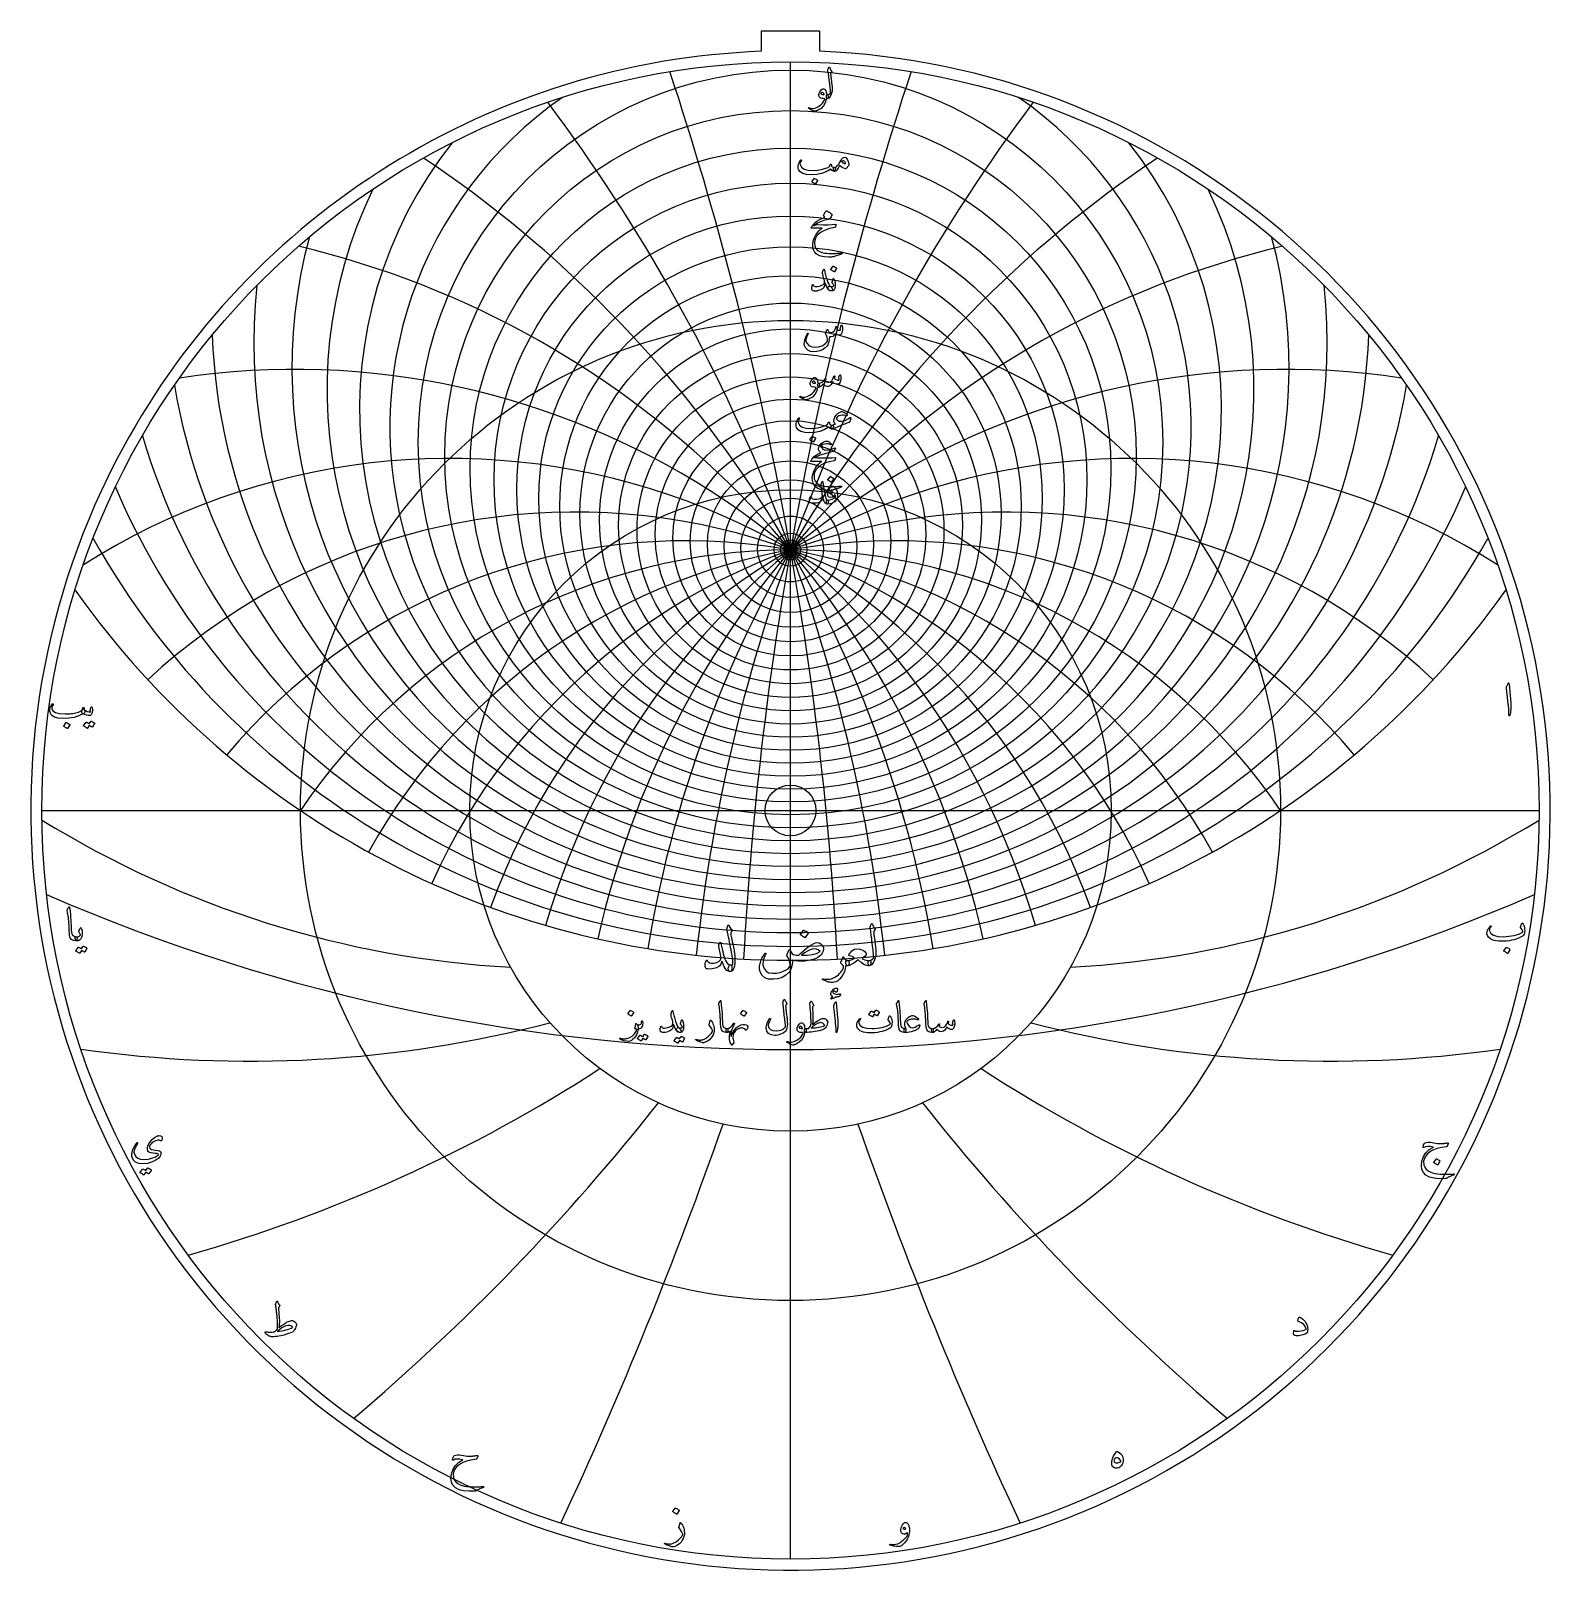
# Model space of a CAD drawing. Header units: millimetres. Extents: x -84 to 84, y -84 to 86.
import ezdxf

# ---------------------------------------------------------------- set-up
doc = ezdxf.new("R2010")
doc.units = ezdxf.units.MM
for name, color, linetype in [('CUT_INNER', 6, 'Continuous'), ('CUT_OUTER', 1, 'Continuous'), ('ENGRAVE', 7, 'Continuous'), ('ENGRAVE_FINE', 8, 'Continuous'), ('TEXT', 5, 'Continuous')]:
    doc.layers.add(name, color=color, linetype=linetype)

msp = doc.modelspace()

# ---------------------------------------------------------------- linework, layer by layer
at = {"layer": 'CUT_INNER'}
msp.add_circle((0, 0), 2.795, dxfattribs=at)
at = {"layer": 'CUT_OUTER'}
for points in [[(-3.2025, 85.7685), (3.2025, 85.7685), (3.2025, 83.5108)], [(-3.2025, 83.5108), (-3.2025, 85.7685)]]:
    msp.add_lwpolyline(points, dxfattribs=at)
for centre, radius, start, end in [((-0.0002, -0.0002), 83.5724, 151.523247, 87.803747), ((-0.0008, 0.0008), 83.5714, 92.195568, 151.523638)]:
    msp.add_arc(centre, radius, start, end, dxfattribs=at)
at = {"layer": 'ENGRAVE'}
for points in [[(0, -82.35), (0, 82.35)], [(-82.35, 0), (82.35, 0)], [(0, -82.35), (0, -35.2859)]]:
    msp.add_lwpolyline(points, dxfattribs=at)
for centre, radius in [((0, 0), 82.35), ((0, 35.2915), 30.101), ((0, 0), 53.9054), ((0, 31.3563), 18.9113), ((0, 29.3024), 9.148), ((0, 0), 35.2859), ((0, 28.662), 1.098)]:
    msp.add_circle(centre, radius, dxfattribs=at)
for centre, radius, start, end in [((0, 42.1922), 44.0746, 124.671424, 55.328576), ((0, 54.632), 63.6527, 182.099525, 357.900475), ((0, -36.3597), 65.0217, 34, 146), ((0, -36.3597), 65.0217, 34, 146), ((0, 79.9181), 96.3986, 215.274728, 324.725272), ((-24.708, 92.2114), 109.6322, 238.283556, 266.824679), ((24.708, 92.2114), 109.6322, 273.175321, 301.716444), ((-59.4427, 102.9578), 130.5356, 261.802042, 284.63494), ((59.4427, 102.9578), 130.5356, 255.36506, 278.197958), ((-111.7616, 111.7616), 166.9943, 285.814784, 302.939458), ((111.7616, 111.7616), 166.9943, 237.060542, 254.185216), ((-204.8945, 118.2959), 242.6551, 310.263938, 321.680388), ((204.8945, 118.2959), 242.6551, 218.319612, 229.736062), ((-456.4934, 122.317), 475.6611, 335.042786, 340.75101), ((456.4934, 122.317), 475.6611, 199.24899, 204.957214)]:
    msp.add_arc(centre, radius, start, end, dxfattribs=at)
at = {"layer": 'ENGRAVE_FINE'}
for centre, radius in [((0, 40.4859), 40.9563), ((0, 38.9629), 38.022), ((0, 37.6013), 35.2477), ((0, 36.3826), 32.6132), ((0, 34.3149), 27.6962), ((0, 33.4418), 25.3856), ((0, 32.6628), 23.1579), ((0, 31.97), 21.0028), ((0, 30.8162), 16.8753), ((0, 30.3446), 14.8874), ((0, 29.9373), 12.941), ((0, 29.5909), 11.0298), ((0, 29.0694), 7.2902), ((0, 28.8902), 5.4514), ((0, 28.7631), 3.6266), ((0, 28.6872), 1.811)]:
    msp.add_circle(centre, radius, dxfattribs=at)
for centre, radius, start, end in [((-368.7564, -36.3597), 374.4451, 3.064361, 18.309788), ((-368.7564, -36.3597), 374.4451, 3.064361, 18.309788), ((368.7564, -36.3597), 374.4451, 161.690212, 176.935639), ((368.7564, -36.3597), 374.4451, 161.690212, 176.935639), ((-178.6457, -36.3597), 190.1108, 6.171493, 36.94293), ((-178.6457, -36.3597), 190.1108, 6.171493, 36.94293), ((178.6457, -36.3597), 190.1108, 143.05707, 173.828507), ((178.6457, -36.3597), 190.1108, 143.05707, 173.828507), ((0, 44.1081), 47.4051, 141.754257, 38.245743), ((-112.6209, -36.3597), 130.0434, 9.366458, 56.253005), ((-112.6209, -36.3597), 130.0434, 9.366458, 56.253005), ((112.6209, -36.3597), 130.0434, 123.746995, 170.633542), ((112.6209, -36.3597), 130.0434, 123.746995, 170.633542), ((0, 46.2659), 50.982, 154.353295, 25.646705), ((0, 48.7048), 54.8466, 164.795001, 15.204999), ((-77.4899, -36.3597), 101.1558, 12.699146, 76.647274), ((-77.4899, -36.3597), 101.1558, 12.699146, 76.647274), ((77.4899, -36.3597), 101.1558, 103.352726, 167.300854), ((77.4899, -36.3597), 101.1558, 103.352726, 167.300854), ((0, 51.4733), 59.0492, 173.907201, 6.092799), ((-54.5597, -36.3597), 84.8798, 16.227346, 98.578162), ((-54.5597, -36.3597), 84.8798, 16.227346, 98.578162), ((54.5597, -36.3597), 84.8798, 81.421838, 163.772654), ((54.5597, -36.3597), 84.8798, 81.421838, 163.772654), ((0, 58.2575), 68.7357, 189.610215, 350.389785), ((0, 62.4482), 74.3987, 196.592097, 343.407903), ((-37.5403, -36.3597), 75.0806, 20.02075, 122.41857), ((-37.5403, -36.3597), 75.0806, 20.02075, 122.41857), ((37.5403, -36.3597), 75.0806, 57.58143, 159.97925), ((37.5403, -36.3597), 75.0806, 57.58143, 159.97925), ((0, 67.3319), 80.7721, 203.149886, 336.850114), ((-23.666, -36.3597), 69.1947, 24.166419, 132.825078), ((-23.666, -36.3597), 69.1947, 24.166419, 132.825078), ((23.666, -36.3597), 69.1947, 47.174922, 155.833581), ((23.666, -36.3597), 69.1947, 47.174922, 155.833581), ((0, 73.0785), 88.0278, 209.358787, 330.641213), ((-11.4651, -36.3597), 66.0248, 28.776578, 139.961007), ((-11.4651, -36.3597), 66.0248, 28.776578, 139.961007), ((11.4651, -36.3597), 66.0248, 40.038993, 151.223422), ((11.4651, -36.3597), 66.0248, 40.038993, 151.223422), ((0, 178.6328), 204.9243, 246.464598, 293.535402)]:
    msp.add_arc(centre, radius, start, end, dxfattribs=at)
at = {"layer": 'TEXT'}
for points in [[(4.1153, 81.5077), (4.1482, 81.5871), (4.1737, 81.6502), (4.192, 81.6967), (4.2029, 81.7269), (4.2115, 81.746), (4.2224, 81.7597), (4.2358, 81.7679), (4.2517, 81.7707), (4.2696, 81.7676), (4.2845, 81.7585), (4.2964, 81.7433), (4.3052, 81.722), (4.3457, 81.6176), (4.3941, 81.5235), (4.4504, 81.4398), (4.5146, 81.3665), (4.5326, 81.343), (4.5378, 81.3165), (4.5302, 81.287), (4.5098, 81.2545), (4.4026, 81.1035), (4.4099, 81.0359), (4.4172, 80.9695), (4.4245, 80.9044), (4.4318, 80.8405), (4.4392, 80.7778), (4.4465, 80.7163), (4.4538, 80.656), (4.4611, 80.597), (4.5283, 80.0503), (4.5694, 79.6229), (4.5843, 79.3149), (4.5731, 79.1262), (4.4812, 78.7838), (4.3612, 78.5308), (4.2133, 78.3674), (4.0374, 78.2934), (4.0325, 78.2934), (4.0276, 78.2934), (4.0228, 78.2934), (4.0179, 78.2934), (3.989, 78.3208), (3.9704, 78.3835), (3.9622, 78.4815), (3.9643, 78.6148), (3.9689, 78.6641), (3.9826, 78.7001), (4.0054, 78.7226), (4.0374, 78.7317), (4.1609, 78.7564), (4.2638, 78.8011), (4.346, 78.8659), (4.4075, 78.9509), (4.4034, 79.0528), (4.3959, 79.1688), (4.3851, 79.2988), (4.371, 79.4428), (4.3538, 79.6001), (4.3338, 79.7703), (4.3112, 79.9532), (4.2857, 80.1489), (4.2623, 80.3413), (4.2407, 80.5142), (4.2209, 80.6676), (4.2029, 80.8015), (4.1874, 80.916), (4.1749, 81.0109), (4.1655, 81.0864), (4.1591, 81.1424), (4.1104, 81.42), (4.1089, 81.4474), (4.1092, 81.4712), (4.1113, 81.4913), (4.1153, 81.5077)], [(3.94, 78.2398), (3.8258, 77.8389), (3.6344, 77.5032), (3.3656, 77.2326), (3.0195, 77.0272), (2.9711, 77.0063), (2.9233, 76.9876), (2.8761, 76.971), (2.8296, 76.9565), (2.7839, 76.9445), (2.7395, 76.9352), (2.6962, 76.9287), (2.6542, 76.9249), (2.5495, 76.9398), (2.4107, 76.9943), (2.2378, 77.0883), (2.0309, 77.222), (2.0086, 77.2411), (1.9955, 77.2597), (1.9916, 77.2777), (1.9968, 77.295), (2.0083, 77.3084), (2.0236, 77.3145), (2.0424, 77.3133), (2.0649, 77.3048), (2.2801, 77.235), (2.5215, 77.2354), (2.7891, 77.3057), (3.0828, 77.446), (3.3227, 77.6088), (3.5211, 77.8003), (3.6782, 78.0204), (3.7939, 78.269), (3.7929, 78.2779), (3.7902, 78.2849), (3.7856, 78.29), (3.7792, 78.2934), (3.6115, 78.3031), (3.4688, 78.3226), (3.351, 78.3518), (3.2581, 78.3908), (3.1863, 78.4511), (3.1413, 78.5345), (3.123, 78.641), (3.1315, 78.7707), (3.1343, 78.7879), (3.1376, 78.8054), (3.1416, 78.8232), (3.1461, 78.8413), (3.1513, 78.86), (3.1571, 78.8796), (3.1635, 78.9002), (3.1705, 78.9216), (3.2277, 79.0607), (3.2971, 79.1761), (3.3787, 79.2677), (3.4724, 79.3356), (3.5683, 79.3727), (3.6563, 79.3721), (3.7363, 79.3338), (3.8085, 79.2577), (3.8715, 79.1518), (3.9193, 79.0288), (3.9518, 78.8888), (3.9692, 78.7317), (3.9788, 78.7319), (3.9881, 78.7323), (3.997, 78.7331), (4.0057, 78.7341), (4.0144, 78.7352), (4.0234, 78.736), (4.0326, 78.7364), (4.0422, 78.7366), (4.0751, 78.7296), (4.1007, 78.7086), (4.1189, 78.6736), (4.1299, 78.6246), (4.1345, 78.5707), (4.1335, 78.5162), (4.1272, 78.4611), (4.1153, 78.4054), (4.0998, 78.3564), (4.0824, 78.3214), (4.0632, 78.3004), (4.0422, 78.2934), (3.9497, 78.2934), (3.9491, 78.2846), (3.9473, 78.2727), (3.9442, 78.2578), (3.94, 78.2398)], [(3.7062, 78.7853), (3.6551, 78.8745), (3.599, 78.9375), (3.5382, 78.9743), (3.4724, 78.985), (3.4332, 78.9746), (3.3982, 78.9582), (3.3674, 78.9356), (3.3409, 78.907), (3.3324, 78.8918), (3.3312, 78.8754), (3.3373, 78.8577), (3.3507, 78.8389), (3.4009, 78.7947), (3.4736, 78.7646), (3.5689, 78.7484), (3.6867, 78.7463), (3.6989, 78.7488), (3.7062, 78.7561), (3.7086, 78.7682), (3.7062, 78.7853)], [(1.1104, 71.5413), (1.1277, 71.5602), (1.1457, 71.5681), (1.1643, 71.565), (1.1834, 71.551), (1.1981, 71.5328), (1.2029, 71.5121), (1.1981, 71.4889), (1.1834, 71.4634), (1.1092, 71.3483), (1.0617, 71.2418), (1.041, 71.1438), (1.0471, 71.0543), (1.1996, 70.7602), (1.4964, 70.5551), (1.9374, 70.4388), (2.5227, 70.4114), (2.9571, 70.4434), (3.3738, 70.51), (3.7729, 70.6114), (4.1542, 70.7474), (4.2215, 70.7873), (4.2772, 70.8485), (4.3214, 70.931), (4.3539, 71.0348), (4.3649, 71.0643), (4.3831, 71.0847), (4.4087, 71.096), (4.4416, 71.0981), (4.465, 71.0881), (4.4818, 71.0677), (4.4918, 71.0369), (4.4952, 70.9958), (4.518, 70.8942), (4.5816, 70.8181), (4.686, 70.7675), (4.8312, 70.7426), (4.8836, 70.731), (4.9189, 70.7012), (4.9371, 70.6531), (4.9383, 70.5867), (4.9207, 70.4632), (4.8969, 70.3749), (4.8671, 70.3219), (4.8312, 70.3043), (4.7244, 70.3183), (4.623, 70.3603), (4.5271, 70.4303), (4.4367, 70.5283), (4.4291, 70.5322), (4.416, 70.5295), (4.3975, 70.5201), (4.3734, 70.5039), (3.9193, 70.2483), (3.4237, 70.0656), (2.8868, 69.956), (2.3085, 69.9195), (1.774, 69.956), (1.3588, 70.0656), (1.0629, 70.2483), (0.8864, 70.5039), (0.8462, 70.6467), (0.8328, 70.7925), (0.8462, 70.9413), (0.8864, 71.0932), (0.9405, 71.2345), (0.9959, 71.3562), (1.0526, 71.4585), (1.1104, 71.5413)], [(5.9611, 71.853), (6.1136, 71.7988), (6.2399, 71.646), (6.34, 71.3946), (6.414, 71.0445), (6.4167, 71.0193), (6.4152, 70.997), (6.4094, 70.9779), (6.3994, 70.9617), (6.1315, 70.6257), (6.113, 70.6053), (6.0914, 70.5928), (6.0667, 70.5883), (6.039, 70.5916), (5.857, 70.6537), (5.6859, 70.7328), (5.5258, 70.829), (5.3767, 70.9423), (5.2564, 70.6631), (5.1246, 70.4638), (4.9813, 70.3441), (4.8263, 70.3043), (4.809, 70.3107), (4.791, 70.3298), (4.7725, 70.3618), (4.7533, 70.4065), (4.7238, 70.5173), (4.7131, 70.6062), (4.7213, 70.6732), (4.7484, 70.7182), (4.7642, 70.7289), (4.7825, 70.7365), (4.8032, 70.7411), (4.8263, 70.7426), (4.9371, 70.7615), (5.0455, 70.8132), (5.1514, 70.8978), (5.2549, 71.0153), (5.3003, 71.0835), (5.3681, 71.1955), (5.4585, 71.3513), (5.5715, 71.551), (5.6597, 71.6831), (5.7541, 71.7775), (5.8545, 71.8341), (5.9611, 71.853)], [(5.6104, 71.3757), (5.7017, 71.2996), (5.8052, 71.2369), (5.9209, 71.1876), (6.0487, 71.1517), (6.0417, 71.2476), (6.0159, 71.3258), (5.9711, 71.3864), (5.9075, 71.4293), (5.8341, 71.4515), (5.7602, 71.45), (5.6856, 71.4247), (5.6104, 71.3757)], [(2.5861, 69.5202), (2.5921, 69.5263), (2.6007, 69.5299), (2.6116, 69.5311), (2.625, 69.5299), (2.7197, 69.4916), (2.8089, 69.4447), (2.8926, 69.3893), (2.9708, 69.3254), (2.9784, 69.3156), (2.9818, 69.3059), (2.9808, 69.2961), (2.9757, 69.2864), (2.7468, 68.9163), (2.7382, 68.9074), (2.7273, 68.9053), (2.7139, 68.9099), (2.6981, 68.9211), (2.6844, 68.9309), (2.6628, 68.9455), (2.6332, 68.965), (2.5958, 68.9893), (2.5498, 69.0185), (2.4947, 69.0526), (2.4305, 69.0916), (2.3572, 69.1354), (2.3474, 69.1427), (2.3425, 69.15), (2.3425, 69.1573), (2.3474, 69.1646)], [(2.9611, 64.4543), (3.586, 64.4324), (4.1262, 64.43), (4.5819, 64.447), (4.953, 64.4835), (4.9644, 64.4849), (4.9743, 64.4841), (4.9826, 64.4812), (4.9895, 64.4762), (4.9945, 64.4694), (4.9974, 64.461), (4.9982, 64.4511), (4.9968, 64.4397), (4.9872, 64.3953), (4.9779, 64.3545), (4.9689, 64.3173), (4.9603, 64.2839), (4.9519, 64.254), (4.9438, 64.2278), (4.9361, 64.2053), (4.9286, 64.1865), (4.9128, 64.1563), (4.8945, 64.1341), (4.8738, 64.1198), (4.8507, 64.1134), (4.2882, 64.0114), (3.7987, 63.8516), (3.3823, 63.634), (3.039, 63.3585), (2.8655, 63.1604), (2.7395, 62.9506), (2.6609, 62.7294), (2.6299, 62.4965), (2.6597, 62.1309), (2.7784, 61.8329), (2.986, 61.6025), (3.2825, 61.4397), (3.4362, 61.3904), (3.6051, 61.3496), (3.7893, 61.3173), (3.9887, 61.2936), (4.2029, 61.2781), (4.4318, 61.2704), (4.6754, 61.2707), (4.9335, 61.279), (5.0252, 61.2841), (5.1155, 61.2899), (5.2042, 61.2963), (5.2914, 61.3033), (5.3765, 61.3109), (5.4588, 61.3191), (5.5384, 61.328), (5.6153, 61.3374), (5.6387, 61.3386), (5.6555, 61.3325), (5.6655, 61.3191), (5.6689, 61.2984), (5.667, 61.2744), (5.6616, 61.2558), (5.6524, 61.2427), (5.6396, 61.2351), (5.5021, 61.177), (5.3718, 61.1243), (5.2488, 61.0772), (5.1331, 61.0355), (5.0251, 60.9989), (4.925, 60.9673), (4.8327, 60.9405), (4.7484, 60.9186), (4.6691, 60.9024), (4.592, 60.8881), (4.5169, 60.8757), (4.444, 60.865), (4.3729, 60.8568), (4.3034, 60.8516), (4.2354, 60.8495), (4.1689, 60.8504), (3.7147, 60.8857), (3.3361, 60.9624), (3.0329, 61.0805), (2.8052, 61.24), (2.6381, 61.4394), (2.5215, 61.6722), (2.4555, 61.9386), (2.44, 62.2384), (2.4877, 62.6103), (2.6019, 62.9713), (2.7824, 63.3214), (3.0292, 63.6605), (3.1257, 63.7631), (3.235, 63.8614), (3.3571, 63.9554), (3.4919, 64.0452), (2.3133, 64.055), (2.285, 64.0671), (2.2731, 64.089), (2.2777, 64.1207), (2.2987, 64.1621), (2.3383, 64.2224), (2.3742, 64.2765), (2.4065, 64.3246), (2.4351, 64.3666), (2.46, 64.4023), (2.4813, 64.4312), (2.499, 64.4534), (2.513, 64.4689), (2.5447, 64.4717), (2.6299, 64.4701), (2.7687, 64.4644), (2.9611, 64.4543)], [(4.1104, 65.0192), (3.6849, 64.9081), (3.3093, 64.7648), (2.9836, 64.5892), (2.7078, 64.3813), (2.6655, 64.3493), (2.6262, 64.3313), (2.59, 64.3274), (2.5568, 64.3374), (2.5182, 64.3834), (2.524, 64.4482), (2.5742, 64.5319), (2.6688, 64.6345), (2.8926, 64.8202), (3.1498, 64.9876), (3.4405, 65.1367), (3.7646, 65.2676), (3.6721, 65.404), (3.6548, 65.4381), (3.6465, 65.4722), (3.6474, 65.5063), (3.6575, 65.5404), (3.7229, 65.6703), (3.7829, 65.7778), (3.8374, 65.8627), (3.8864, 65.9251), (3.9177, 65.9546), (3.9485, 65.9701), (3.9786, 65.9717), (4.0081, 65.9592), (4.1795, 65.8624), (4.3235, 65.7717), (4.4401, 65.6871), (4.5292, 65.6085), (4.5466, 65.5833), (4.5548, 65.5513), (4.5539, 65.5127), (4.5439, 65.4673), (4.5125, 65.3964), (4.4623, 65.3102), (4.3932, 65.2089), (4.3052, 65.0923), (4.2821, 65.075), (4.2419, 65.057), (4.1847, 65.0384), (4.1104, 65.0192)], [(3.733, 59.4376), (3.761, 59.3099), (3.7914, 59.1801), (3.8243, 59.0482), (3.8596, 58.9141), (3.8973, 58.7773), (3.9375, 58.6371), (3.9801, 58.4936), (4.0252, 58.3467), (4.1162, 58.0825), (4.1993, 57.884), (4.2745, 57.7513), (4.3417, 57.6844), (4.4005, 57.6445), (4.4599, 57.5882), (4.5198, 57.5154), (4.5804, 57.4262), (4.6376, 57.3158), (4.6534, 57.2327), (4.6279, 57.177), (4.5609, 57.1486), (4.3445, 57.1706), (4.153, 57.3142), (3.9865, 57.5797), (3.845, 57.9668), (3.8419, 57.9732), (3.8377, 57.9778), (3.8322, 57.9805), (3.8255, 57.9814), (3.8206, 57.9805), (3.8158, 57.9778), (3.8109, 57.9732), (3.806, 57.9668), (3.7923, 57.9041), (3.7756, 57.8378), (3.7558, 57.7678), (3.733, 57.6941), (3.708, 57.6244), (3.6818, 57.5663), (3.6544, 57.5197), (3.6258, 57.4847), (3.523, 57.3949), (3.3945, 57.3154), (3.2405, 57.2464), (3.0609, 57.1876), (2.8783, 57.1441), (2.72, 57.1255), (2.5861, 57.1319), (2.4765, 57.1633), (2.3827, 57.2418), (2.3401, 57.38), (2.3486, 57.5778), (2.4083, 57.8353), (2.4141, 57.8439), (2.4217, 57.8499), (2.4311, 57.8536), (2.4424, 57.8548), (2.4558, 57.8533), (2.4667, 57.8487), (2.4753, 57.8411), (2.4813, 57.8305), (2.5045, 57.7766), (2.53, 57.7318), (2.5581, 57.6962), (2.5885, 57.6698), (2.6835, 57.6344), (2.8125, 57.6259), (2.9757, 57.6442), (3.1729, 57.6892), (3.3832, 57.7568), (3.5467, 57.8329), (3.6633, 57.9175), (3.733, 58.0107), (3.7445, 58.105), (3.7257, 58.2663), (3.6764, 58.4946), (3.5966, 58.7899), (3.5583, 58.9454), (3.5357, 59.0711), (3.529, 59.167), (3.5382, 59.2331), (3.6307, 59.4961), (3.6407, 59.5238), (3.6514, 59.5435), (3.6627, 59.5554), (3.6745, 59.5594), (3.6891, 59.5518), (3.7038, 59.5289), (3.7184, 59.4909), (3.733, 59.4376)], [(4.6729, 59.8565), (4.679, 59.8625), (4.6875, 59.8662), (4.6985, 59.8674), (4.7119, 59.8662), (4.8065, 59.8278), (4.8957, 59.781), (4.9794, 59.7256), (5.0577, 59.6616), (5.0653, 59.6519), (5.0686, 59.6422), (5.0677, 59.6324), (5.0625, 59.6227), (4.8336, 59.2526), (4.8251, 59.2437), (4.8142, 59.2416), (4.8008, 59.2462), (4.7849, 59.2574), (4.7712, 59.2672), (4.7496, 59.2818), (4.7201, 59.3013), (4.6827, 59.3256), (4.6367, 59.3548), (4.5816, 59.3889), (4.5174, 59.4279), (4.444, 59.4717), (4.4343, 59.479), (4.4294, 59.4863), (4.4294, 59.4936), (4.4343, 59.5009)], [(4.7168, 57.8646), (4.6881, 57.9123), (4.6607, 57.9534), (4.6346, 57.9878), (4.6096, 58.0155), (4.5916, 58.0393), (4.5816, 58.0667), (4.5795, 58.0977), (4.5853, 58.1324), (4.6875, 58.5026), (4.7018, 58.5348), (4.7204, 58.5439), (4.7432, 58.5299), (4.7703, 58.4928), (4.8111, 58.414), (4.8458, 58.3187), (4.8744, 58.207), (4.8969, 58.0788), (4.91, 57.9559), (4.9152, 57.8353), (4.9125, 57.7172), (4.9018, 57.6016), (4.8845, 57.5008), (4.8616, 57.4129), (4.8333, 57.3377), (4.7995, 57.2753), (4.7578, 57.229), (4.7009, 57.1925), (4.6288, 57.1657), (4.5414, 57.1486), (4.4519, 57.1453), (4.3685, 57.1596), (4.2912, 57.1916), (4.22, 57.2412), (4.1649, 57.3042), (4.136, 57.3763), (4.1332, 57.4576), (4.1567, 57.548), (4.1941, 57.622), (4.2383, 57.6685), (4.2891, 57.6877), (4.3466, 57.6795), (4.4793, 57.6475), (4.595, 57.6442), (4.6936, 57.6694), (4.7752, 57.7233), (4.777, 57.7376), (4.7679, 57.7659), (4.7478, 57.8082), (4.7168, 57.8646)], [(5.5569, 53.344), (5.5654, 53.3653), (5.5763, 53.3805), (5.5897, 53.3896), (5.6056, 53.3927), (5.6259, 53.3902), (5.6433, 53.3829), (5.6576, 53.3707), (5.6689, 53.3537), (5.6966, 53.2928), (5.7164, 53.2173), (5.7282, 53.1272), (5.7322, 53.0225), (5.7215, 52.8515), (5.6896, 52.6889), (5.6363, 52.5349), (5.5617, 52.3894), (5.5362, 52.3544), (5.5082, 52.3273), (5.4777, 52.3081), (5.4448, 52.2969), (5.3258, 52.2893), (5.1977, 52.3103), (5.0604, 52.3599), (4.914, 52.4381), (4.7907, 52.2692), (4.6449, 52.1569), (4.4766, 52.1011), (4.2857, 52.1021), (4.2795, 51.9993), (4.2705, 51.9006), (4.2588, 51.8057), (4.2443, 51.7149), (4.2271, 51.6274), (4.2072, 51.5426), (4.1845, 51.4606), (4.1591, 51.3813), (4.1001, 51.2382), (4.0203, 51.1061), (3.9199, 50.985), (3.7987, 50.8748), (3.5153, 50.6861), (3.2155, 50.5534), (2.8993, 50.4766), (2.5666, 50.4559), (2.1919, 50.5068), (1.8957, 50.6398), (1.6781, 50.855), (1.539, 51.1524), (1.5201, 51.2595), (1.5171, 51.3861), (1.5298, 51.5323), (1.5585, 51.6978), (1.6044, 51.8793), (1.6692, 52.068), (1.753, 52.264), (1.8555, 52.4673), (1.8637, 52.4801), (1.8738, 52.4892), (1.8857, 52.4947), (1.8994, 52.4965), (1.9131, 52.4953), (1.9249, 52.4917), (1.935, 52.4856), (1.9432, 52.4771), (1.9487, 52.4646), (1.9505, 52.4515), (1.9487, 52.4378), (1.9432, 52.4235), (1.8129, 52.1529), (1.7289, 51.9304), (1.6912, 51.756), (1.6997, 51.6297), (1.8227, 51.3511), (2.0162, 51.1487), (2.2805, 51.0224), (2.6153, 50.9722), (3.0834, 51.002), (3.4797, 51.1207), (3.8042, 51.3283), (4.0568, 51.6248), (4.0559, 51.8202), (4.024, 52.0266), (3.961, 52.2439), (3.8669, 52.4722), (3.855, 52.4953), (3.8486, 52.516), (3.8477, 52.5343), (3.8523, 52.5501), (3.8785, 52.6044), (3.9034, 52.6554), (3.9272, 52.7031), (3.9497, 52.7474), (3.971, 52.7877), (3.9911, 52.8235), (4.01, 52.8547), (4.0276, 52.8813), (4.0377, 52.8925), (4.0483, 52.8971), (4.0596, 52.895), (4.0715, 52.8862), (4.0775, 52.8795), (4.0861, 52.8691), (4.097, 52.8551), (4.1104, 52.8375), (4.1256, 52.8161), (4.1421, 52.7912), (4.1597, 52.7626), (4.1786, 52.7303), (4.217, 52.6682), (4.2492, 52.6232), (4.2754, 52.5952), (4.2955, 52.5842), (4.4221, 52.5736), (4.5487, 52.5952), (4.6754, 52.649), (4.802, 52.7352), (4.8479, 52.7924), (4.8933, 52.8862), (4.938, 53.0164), (4.9822, 53.1832), (4.9864, 53.1991), (4.9944, 53.2125), (5.0059, 53.2234), (5.0211, 53.2319), (5.0354, 53.2374), (5.0491, 53.2392), (5.0622, 53.2374), (5.0747, 53.2319), (5.0933, 53.2015), (5.1003, 53.1443), (5.0957, 53.0603), (5.0796, 52.9495), (5.1779, 52.8892), (5.2829, 52.8496), (5.3946, 52.8308), (5.513, 52.8326), (5.5115, 52.8682), (5.5069, 52.8971), (5.4993, 52.9193), (5.4887, 52.9349), (5.4765, 52.9495), (5.4692, 52.9641), (5.4668, 52.9787), (5.4692, 52.9933)], [(2.983, 46.4869), (2.8688, 46.086), (2.6774, 45.7503), (2.4086, 45.4797), (2.0625, 45.2742), (2.0141, 45.2534), (1.9663, 45.2347), (1.9191, 45.2181), (1.8726, 45.2036), (1.8269, 45.1916), (1.7825, 45.1823), (1.7393, 45.1758), (1.6973, 45.172), (1.5925, 45.1869), (1.4537, 45.2414), (1.2809, 45.3354), (1.0739, 45.469), (1.0517, 45.4882), (1.0386, 45.5068), (1.0346, 45.5247), (1.0398, 45.5421), (1.0513, 45.5555), (1.0666, 45.5616), (1.0854, 45.5604), (1.108, 45.5518), (1.3232, 45.4821), (1.5645, 45.4824), (1.8321, 45.5528), (2.1258, 45.6931), (2.3657, 45.8559), (2.5641, 46.0474), (2.7212, 46.2674), (2.8369, 46.5161), (2.836, 46.525), (2.8332, 46.532), (2.8287, 46.5371), (2.8223, 46.5405), (2.6545, 46.5502), (2.5118, 46.5697), (2.394, 46.5989), (2.3012, 46.6379), (2.2293, 46.6982), (2.1843, 46.7816), (2.166, 46.8881), (2.1745, 47.0178), (2.1773, 47.035), (2.1806, 47.0525), (2.1846, 47.0703), (2.1891, 47.0884), (2.1943, 47.1071), (2.2001, 47.1267), (2.2065, 47.1473), (2.2135, 47.1687), (2.2707, 47.3078), (2.3401, 47.4232), (2.4217, 47.5148), (2.5154, 47.5827), (2.6113, 47.6198), (2.6993, 47.6192), (2.7793, 47.5809), (2.8515, 47.5048), (2.9145, 47.3988), (2.9623, 47.2759), (2.9948, 47.1359), (3.0122, 46.9788), (3.0218, 46.9789), (3.0311, 46.9794), (3.04, 46.9802), (3.0487, 46.9812), (3.0574, 46.9823), (3.0664, 46.9831), (3.0757, 46.9835), (3.0852, 46.9837), (3.1181, 46.9767), (3.1437, 46.9557), (3.162, 46.9207), (3.1729, 46.8717), (3.1775, 46.8178), (3.1766, 46.7633), (3.1702, 46.7082), (3.1583, 46.6525), (3.1428, 46.6035), (3.1254, 46.5685), (3.1062, 46.5475), (3.0852, 46.5405), (2.9927, 46.5405), (2.9921, 46.5317), (2.9903, 46.5198), (2.9872, 46.5049), (2.983, 46.4869)], [(5.4424, 47.9285), (5.4531, 47.9358), (5.4655, 47.9333), (5.4798, 47.9212), (5.496, 47.8993), (5.5133, 47.8621), (5.5264, 47.8092), (5.5352, 47.7404), (5.5398, 47.6557), (5.5413, 47.5596), (5.5362, 47.4658), (5.5243, 47.3745), (5.5057, 47.2856), (5.4515, 47.1127), (5.3913, 46.9885), (5.3249, 46.9131), (5.2525, 46.8863), (5.0811, 46.8963), (4.9225, 46.9411), (4.7767, 47.0205), (4.6437, 47.1346), (4.5524, 46.9548), (4.444, 46.8144), (4.3186, 46.7137), (4.1762, 46.6525), (4.0267, 46.6391), (3.8754, 46.6768), (3.7223, 46.7657), (3.5674, 46.9057), (3.442, 46.7459), (3.319, 46.6318), (3.1985, 46.5633), (3.0804, 46.5405), (3.0566, 46.5539), (3.0341, 46.5941), (3.0128, 46.661), (2.9927, 46.7548), (2.9854, 46.8473), (2.9976, 46.9155), (3.0292, 46.9593), (3.0804, 46.9788), (3.305, 47.0296), (3.5016, 47.1286), (3.6703, 47.2756), (3.8109, 47.4707), (3.8185, 47.4813), (3.8267, 47.4889), (3.8356, 47.4935), (3.845, 47.495), (3.8566, 47.4938), (3.8669, 47.4902), (3.876, 47.4841), (3.884, 47.4756), (3.8885, 47.4494), (3.8779, 47.4049), (3.852, 47.3422), (3.8109, 47.2613), (3.8648, 47.1989), (3.9485, 47.1529), (4.062, 47.1234), (4.2054, 47.1103), (4.3841, 47.1477), (4.5402, 47.2698), (4.6738, 47.4765), (4.7849, 47.7678), (4.7904, 47.7827), (4.7971, 47.7933), (4.805, 47.7997), (4.8142, 47.8019), (4.8279, 47.8006), (4.8397, 47.797), (4.8498, 47.7909), (4.858, 47.7824), (4.8641, 47.7702), (4.8677, 47.758), (4.8689, 47.7458), (4.8677, 47.7337), (4.819, 47.5291), (4.8759, 47.4786), (4.9444, 47.4342), (5.0245, 47.3958), (5.1161, 47.3635), (5.2053, 47.3425), (5.2732, 47.338), (5.3197, 47.3498), (5.345, 47.3782), (5.3532, 47.4214), (5.3487, 47.4829), (5.3313, 47.5626), (5.3012, 47.6606), (5.3063, 47.6883), (5.3316, 47.7422), (5.377, 47.8222), (5.4424, 47.9285)], [(2.7492, 47.0324), (2.6981, 47.1216), (2.6421, 47.1846), (2.5812, 47.2214), (2.5154, 47.232), (2.4762, 47.2217), (2.4412, 47.2053), (2.4104, 47.1827), (2.3839, 47.1541), (2.3754, 47.1389), (2.3742, 47.1225), (2.3803, 47.1048), (2.3937, 47.0859), (2.4439, 47.0418), (2.5167, 47.0117), (2.6119, 46.9955), (2.7297, 46.9934), (2.7419, 46.9958), (2.7492, 47.0031), (2.7516, 47.0153), (2.7492, 47.0324)], [(0.8961, 43.1661), (0.9135, 43.185), (0.9314, 43.1929), (0.95, 43.1899), (0.9692, 43.1759), (0.9838, 43.1576), (0.9886, 43.1369), (0.9838, 43.1138), (0.9692, 43.0882), (0.8949, 42.9732), (0.8474, 42.8666), (0.8267, 42.7686), (0.8328, 42.6791), (0.9853, 42.3851), (1.2821, 42.1799), (1.7231, 42.0636), (2.3085, 42.0363), (2.7428, 42.0682), (3.1595, 42.1349), (3.5586, 42.2362), (3.94, 42.3723), (4.0072, 42.4122), (4.0629, 42.4734), (4.1071, 42.5558), (4.1396, 42.6596), (4.1506, 42.6892), (4.1689, 42.7096), (4.1944, 42.7208), (4.2273, 42.7229), (4.2507, 42.7129), (4.2675, 42.6925), (4.2775, 42.6618), (4.2809, 42.6207), (4.3037, 42.519), (4.3673, 42.4429), (4.4717, 42.3924), (4.6169, 42.3674), (4.6693, 42.3559), (4.7046, 42.326), (4.7228, 42.2779), (4.7241, 42.2116), (4.7064, 42.088), (4.6827, 41.9997), (4.6528, 41.9468), (4.6169, 41.9291), (4.5101, 41.9431), (4.4087, 41.9851), (4.3128, 42.0551), (4.2224, 42.1531), (4.2148, 42.1571), (4.2017, 42.1544), (4.1832, 42.1449), (4.1591, 42.1288), (3.705, 41.8731), (3.2094, 41.6905), (2.6725, 41.5809), (2.0942, 41.5444), (1.5597, 41.5809), (1.1445, 41.6905), (0.8486, 41.8731), (0.6721, 42.1288), (0.6319, 42.2715), (0.6185, 42.4173), (0.6319, 42.5662), (0.6721, 42.7181), (0.7263, 42.8593), (0.7817, 42.9811), (0.8383, 43.0833), (0.8961, 43.1661)], [(6.6283, 43.1515), (6.5309, 42.7619), (6.5199, 42.743), (6.5017, 42.7254), (6.4761, 42.7089), (6.4432, 42.6937), (6.3703, 42.668), (6.2929, 42.6395), (6.2108, 42.6083), (6.1242, 42.5744), (6.0331, 42.538), (5.9373, 42.4995), (5.837, 42.4589), (5.7322, 42.4161), (4.612, 41.9291), (4.5609, 41.9404), (4.5195, 41.9742), (4.4879, 42.0305), (4.4659, 42.1093), (4.4623, 42.193), (4.4854, 42.2639), (4.5353, 42.3221), (4.612, 42.3674), (4.6216, 42.3718), (4.6407, 42.3802), (4.6691, 42.3925), (4.707, 42.4088), (4.754, 42.4288), (4.8099, 42.452), (4.8746, 42.4787), (4.9481, 42.5087), (4.8534, 42.6058), (4.7935, 42.712), (4.7682, 42.8274), (4.7776, 42.9518), (4.8714, 43.248), (5.0309, 43.4985), (5.2561, 43.7034), (5.5471, 43.8626), (5.6107, 43.8775), (5.6847, 43.8735), (5.769, 43.8507), (5.8637, 43.809), (5.962, 43.7521), (6.0524, 43.6885), (6.1349, 43.6181), (6.2095, 43.5411), (6.2305, 43.5128), (6.2399, 43.4863), (6.2378, 43.4617), (6.2241, 43.4389), (6.2034, 43.4212), (6.1802, 43.4121), (6.1547, 43.4115), (6.1267, 43.4194), (5.9809, 43.4653), (5.8259, 43.4863), (5.6619, 43.4824), (5.4887, 43.4535), (5.3319, 43.4066), (5.2074, 43.3439), (5.1152, 43.2654), (5.0552, 43.171), (5.0491, 43.129), (5.065, 43.0809), (5.1027, 43.0267), (5.1624, 42.9665), (5.2306, 42.9117), (5.2987, 42.8691), (5.3669, 42.8386), (5.4351, 42.8204), (5.6393, 42.8152), (5.8576, 42.8581), (6.0898, 42.9491), (6.3361, 43.0882), (6.3626, 43.105), (6.3884, 43.1211), (6.4137, 43.1366), (6.4384, 43.1515), (6.4621, 43.1655), (6.4846, 43.1783), (6.5059, 43.1899), (6.526, 43.2002), (6.5817, 43.2264), (6.6173, 43.227), (6.6329, 43.202), (6.6283, 43.1515)], [(2.3718, 41.145), (2.3779, 41.1511), (2.3864, 41.1548), (2.3973, 41.156), (2.4107, 41.1548), (2.5054, 41.1164), (2.5946, 41.0695), (2.6783, 41.0141), (2.7565, 40.9502), (2.7641, 40.9405), (2.7675, 40.9307), (2.7666, 40.921), (2.7614, 40.9112), (2.5325, 40.5411), (2.524, 40.5323), (2.513, 40.5302), (2.4996, 40.5347), (2.4838, 40.546), (2.4701, 40.5557), (2.4485, 40.5703), (2.4189, 40.5898), (2.3815, 40.6142), (2.3355, 40.6434), (2.2805, 40.6775), (2.2162, 40.7164), (2.1429, 40.7603), (2.1331, 40.7676), (2.1283, 40.7749), (2.1283, 40.7822), (2.1331, 40.7895)], [(4.9408, 39.8694), (4.9447, 39.835), (4.9225, 39.7708), (4.8741, 39.6768), (4.7995, 39.5529), (4.7837, 39.5328), (4.7655, 39.5164), (4.7448, 39.5036), (4.7216, 39.4944), (4.4099, 39.4086), (4.1323, 39.3313), (3.8888, 39.2625), (3.6794, 39.2022), (3.5041, 39.1508), (3.3628, 39.1085), (3.2557, 39.0753), (3.1827, 39.0513), (2.5934, 38.7883), (2.552, 38.7852), (2.5203, 38.7907), (2.4984, 38.8047), (2.4862, 38.8272), (2.4859, 38.8354), (2.4899, 38.8455), (2.4981, 38.8574), (2.5106, 38.8711), (2.6305, 38.9837), (2.8101, 39.1024), (3.0493, 39.2272), (3.3482, 39.3581), (3.267, 39.4275), (3.1985, 39.4944), (3.1428, 39.559), (3.0999, 39.6211), (3.0734, 39.6889), (3.067, 39.7708), (3.0807, 39.8667), (3.1145, 39.9766), (3.1693, 40.091), (3.246, 40.2055), (3.3446, 40.3199), (3.4651, 40.4344), (3.5963, 40.5333), (3.722, 40.6012), (3.8423, 40.638), (3.957, 40.6438), (4.1125, 40.6124), (4.2529, 40.5476), (4.378, 40.4493), (4.4879, 40.3175), (4.4976, 40.3011), (4.5025, 40.2858), (4.5025, 40.2718), (4.4976, 40.2591), (4.4869, 40.2472), (4.4745, 40.2408), (4.4602, 40.2399), (4.444, 40.2444), (4.3723, 40.2673), (4.3034, 40.2871), (4.2372, 40.3038), (4.1737, 40.3175), (4.1133, 40.3278), (4.0562, 40.3345), (4.0025, 40.3376), (3.9521, 40.337), (3.7424, 40.3123), (3.5662, 40.253), (3.4234, 40.1589), (3.3141, 40.0302), (3.4304, 39.877), (3.5601, 39.7635), (3.7031, 39.6895), (3.8596, 39.6552), (4.0925, 39.6527), (4.343, 39.6892), (4.6111, 39.7647), (4.8969, 39.8792), (4.9088, 39.8822), (4.9201, 39.8816), (4.9307, 39.8774), (4.9408, 39.8694)], [(2.9197, 38.8029), (3.5446, 38.781), (4.0848, 38.7785), (4.5405, 38.7956), (4.9116, 38.8321), (4.923, 38.8335), (4.9329, 38.8327), (4.9412, 38.8298), (4.9481, 38.8248), (4.9531, 38.8179), (4.956, 38.8096), (4.9568, 38.7997), (4.9554, 38.7883), (4.9458, 38.7438), (4.9365, 38.703), (4.9275, 38.6659), (4.9189, 38.6324), (4.9105, 38.6026), (4.9024, 38.5764), (4.8947, 38.5539), (4.8872, 38.535), (4.8714, 38.5049), (4.8531, 38.4827), (4.8324, 38.4684), (4.8093, 38.462), (4.2468, 38.36), (3.7573, 38.2002), (3.3409, 37.9826), (2.9976, 37.7071), (2.8241, 37.5089), (2.6981, 37.2992), (2.6195, 37.0779), (2.5885, 36.8451), (2.6183, 36.4795), (2.737, 36.1815), (2.9446, 35.9511), (3.2411, 35.7882), (3.3948, 35.7389), (3.5637, 35.6981), (3.7479, 35.6659), (3.9473, 35.6421), (4.1616, 35.6266), (4.3905, 35.619), (4.634, 35.6193), (4.8921, 35.6275), (4.9838, 35.6327), (5.0741, 35.6385), (5.1628, 35.6449), (5.25, 35.6519), (5.3351, 35.6595), (5.4174, 35.6677), (5.497, 35.6765), (5.5739, 35.686), (5.5973, 35.6872), (5.6141, 35.6811), (5.6241, 35.6677), (5.6275, 35.647), (5.6256, 35.623), (5.6202, 35.6044), (5.611, 35.5913), (5.5983, 35.5837), (5.4607, 35.5256), (5.3304, 35.4729), (5.2074, 35.4257), (5.0918, 35.384), (4.9837, 35.3475), (4.8836, 35.3158), (4.7913, 35.2891), (4.707, 35.2671), (4.6277, 35.251), (4.5506, 35.2367), (4.4755, 35.2242), (4.4026, 35.2136), (4.3316, 35.2053), (4.262, 35.2002), (4.194, 35.198), (4.1275, 35.199), (3.6733, 35.2343), (3.2947, 35.311), (2.9915, 35.4291), (2.7638, 35.5886), (2.5967, 35.7879), (2.4801, 36.0208), (2.4141, 36.2871), (2.3986, 36.587), (2.4463, 36.9589), (2.5605, 37.3199), (2.741, 37.67), (2.9878, 38.009), (3.0843, 38.1116), (3.1936, 38.2099), (3.3157, 38.304), (3.4505, 38.3938), (2.2719, 38.4035), (2.2436, 38.4157), (2.2318, 38.4376), (2.2363, 38.4693), (2.2573, 38.5107), (2.2969, 38.5709), (2.3328, 38.6251), (2.3651, 38.6732), (2.3937, 38.7152), (2.4186, 38.7508), (2.44, 38.7797), (2.4576, 38.802), (2.4716, 38.8175), (2.5033, 38.8202), (2.5885, 38.8187), (2.7273, 38.8129), (2.9197, 38.8029)], [(4.052, 34.1364), (4.0873, 34.1194), (4.1153, 34.0926), (4.136, 34.0561), (4.1494, 34.0098), (4.1582, 33.9526), (4.1603, 33.8978), (4.1558, 33.8454), (4.1445, 33.7955), (4.1278, 33.7529), (4.1068, 33.7225), (4.0815, 33.7042), (4.052, 33.6981), (3.9062, 33.7386), (3.7853, 33.8406), (3.6895, 34.004), (3.6185, 34.229), (3.6094, 34.2678), (3.6015, 34.3014), (3.5948, 34.3299), (3.5893, 34.3531), (3.585, 34.3713), (3.582, 34.3842), (3.5802, 34.392), (3.5796, 34.3945), (3.5723, 34.4088), (3.565, 34.4128), (3.5577, 34.4064), (3.5503, 34.3897), (3.4676, 34.2028), (3.375, 34.0561), (3.2727, 33.9495), (3.1607, 33.8832), (2.9982, 33.832), (2.8076, 33.8004), (2.5891, 33.7882), (2.3425, 33.7955), (2.1779, 33.8463), (2.0881, 33.9696), (2.0732, 34.1653), (2.1331, 34.4335), (2.1468, 34.4658), (2.1636, 34.4895), (2.1834, 34.5047), (2.2062, 34.5114), (2.2287, 34.5093), (2.2476, 34.498), (2.2628, 34.4776), (2.2744, 34.4481), (2.299, 34.3851), (2.3292, 34.3373), (2.3648, 34.3047), (2.4059, 34.2874), (2.6363, 34.2521), (2.8551, 34.2484), (3.0624, 34.2764), (3.2581, 34.3361), (3.3431, 34.3805), (3.4128, 34.4408), (3.4673, 34.5169), (3.5065, 34.6088), (3.5041, 34.6524), (3.4919, 34.7537), (3.47, 34.9129), (3.4383, 35.1299), (3.4222, 35.2461), (3.4079, 35.3509), (3.3954, 35.4445), (3.3848, 35.5269), (3.3756, 35.5973), (3.3677, 35.6553), (3.361, 35.7008), (3.3555, 35.7338), (3.351, 35.7844), (3.3519, 35.8288), (3.3583, 35.8672), (3.3702, 35.8994), (3.389, 35.9394), (3.4067, 35.9767), (3.4231, 36.0113), (3.4383, 36.0431), (3.452, 36.0722), (3.4639, 36.0985), (3.4739, 36.1221), (3.4822, 36.1429), (3.4907, 36.1597), (3.5016, 36.1709), (3.515, 36.1767), (3.5309, 36.177), (3.5482, 36.1703), (3.5613, 36.16), (3.5701, 36.146), (3.5747, 36.1283), (3.6044, 35.8792), (3.635, 35.6431), (3.6665, 35.4202), (3.6989, 35.2103), (3.7319, 35.0135), (3.7652, 34.8298), (3.7989, 34.6592), (3.8328, 34.5017), (3.8739, 34.3547), (3.9241, 34.2448), (3.9835, 34.172), (4.052, 34.1364)], [(4.612, 35.69), (4.6455, 35.6851), (4.6827, 35.6705), (4.7234, 35.6462), (4.7679, 35.6121), (4.9581, 35.4094), (5.0905, 35.1811), (5.1651, 34.9272), (5.1819, 34.6478), (5.1669, 34.5023), (5.1368, 34.3726), (5.0914, 34.2588), (5.0309, 34.1608), (4.8345, 33.9584), (4.606, 33.8138), (4.3451, 33.727), (4.052, 33.6981), (4.0224, 33.7051), (3.9972, 33.7261), (3.9762, 33.7611), (3.9594, 33.8101), (3.9532, 33.8372), (3.9491, 33.8649), (3.9471, 33.8932), (3.9473, 33.9221), (3.9489, 33.9507), (3.9515, 33.9781), (3.955, 34.0043), (3.9594, 34.0293), (3.9725, 34.0725), (3.9923, 34.1048), (4.0188, 34.1261), (4.052, 34.1364), (4.3375, 34.1748), (4.5853, 34.246), (4.7953, 34.3501), (4.9676, 34.4871), (4.9593, 34.5556), (4.9493, 34.61), (4.9374, 34.6505), (4.9237, 34.677), (4.9073, 34.6998), (4.8921, 34.7148), (4.8781, 34.7218), (4.8653, 34.7208), (4.8565, 34.7178), (4.8495, 34.7135), (4.8443, 34.7081), (4.8409, 34.7014), (4.7941, 34.6052), (4.7362, 34.5309), (4.6674, 34.4785), (4.5877, 34.4481), (4.3561, 34.4302), (4.1969, 34.4932), (4.1101, 34.6371), (4.0958, 34.8621), (4.1153, 34.9911), (4.1542, 35.1251), (4.2127, 35.2639), (4.2906, 35.4075), (4.3728, 35.5311), (4.4538, 35.6194), (4.5335, 35.6723), (4.612, 35.69)], [(4.3539, 36.7176), (4.36, 36.7237), (4.3685, 36.7273), (4.3795, 36.7286), (4.3929, 36.7273), (4.4875, 36.689), (4.5767, 36.6421), (4.6604, 36.5867), (4.7387, 36.5228), (4.7463, 36.5131), (4.7496, 36.5033), (4.7487, 36.4936), (4.7435, 36.4838), (4.5146, 36.1137), (4.5061, 36.1049), (4.4952, 36.1027), (4.4818, 36.1073), (4.4659, 36.1186), (4.4522, 36.1283), (4.4306, 36.1429), (4.4011, 36.1624), (4.3637, 36.1868), (4.3177, 36.216), (4.2626, 36.2501), (4.1984, 36.289), (4.125, 36.3329), (4.1153, 36.3402), (4.1104, 36.3475), (4.1104, 36.3548), (4.1153, 36.3621)], [(4.4513, 35.164), (4.4029, 35.1503), (4.3649, 35.1141), (4.3372, 35.0554), (4.3198, 34.9741), (4.3201, 34.9613), (4.3211, 34.9522), (4.3226, 34.9467), (4.3247, 34.9449), (4.3737, 34.933), (4.4233, 34.9266), (4.4735, 34.9257), (4.5244, 34.9303), (4.5691, 34.9397), (4.606, 34.9534), (4.6349, 34.9713), (4.6559, 34.9936), (4.6011, 35.0718), (4.5487, 35.1263), (4.4988, 35.157), (4.4513, 35.164)], [(78.8998, 13.8952), (78.9495, 13.9913), (78.9894, 14.0251), (79.0196, 13.9965), (79.04, 13.9056), (79.1595, 12.6328), (79.2306, 11.8517), (79.2465, 11.2276), (79.2073, 10.7607), (79.1128, 10.451), (79.0956, 10.4257), (79.0803, 10.412), (79.067, 10.4101), (79.0556, 10.4198), (79.0465, 10.4351), (79.04, 10.4549), (79.0362, 10.4792), (79.0349, 10.5081), (79.0349, 10.7331), (79.0245, 10.9718), (79.0037, 11.2241), (78.9725, 11.49), (78.9657, 11.5595), (78.9452, 11.7471), (78.9112, 12.053), (78.8634, 12.477), (78.7491, 13.4173), (78.7465, 13.4673), (78.7491, 13.5134), (78.7569, 13.5556), (78.7699, 13.5939)], [(-77.7309, 11.1004), (-77.7259, 11.0978), (-77.7212, 11.0952), (-77.7168, 11.0926), (-77.7128, 11.09), (-77.7087, 11.087), (-77.7043, 11.0835), (-77.6996, 11.0793), (-77.6946, 11.0744), (-77.6527, 11.025), (-77.6361, 10.9549), (-77.6449, 10.864), (-77.679, 10.7523), (-77.7105, 10.6844), (-77.7426, 10.6419), (-77.7754, 10.6247), (-77.8089, 10.6328), (-77.8258, 10.6409), (-77.84, 10.6445), (-77.8517, 10.6435), (-77.8608, 10.638), (-78.2868, 10.4049), (-78.7959, 10.2406), (-79.3881, 10.1452), (-80.0634, 10.1185), (-80.6095, 10.1653), (-81.0219, 10.29), (-81.3005, 10.4926), (-81.4453, 10.7731), (-81.4677, 10.9055), (-81.4725, 11.038), (-81.4599, 11.1705), (-81.4297, 11.303), (-81.3884, 11.4202), (-81.3375, 11.5276), (-81.2768, 11.6254), (-81.2063, 11.7133), (-81.193, 11.7244), (-81.179, 11.7315), (-81.1644, 11.7348), (-81.1492, 11.7341), (-81.1349, 11.728), (-81.1232, 11.7198), (-81.1141, 11.7098), (-81.1076, 11.6978), (-81.1047, 11.6861), (-81.1063, 11.6718), (-81.1125, 11.6549), (-81.1232, 11.6354), (-81.1985, 11.525), (-81.2479, 11.4172), (-81.2712, 11.312), (-81.2686, 11.2094), (-81.1453, 10.9523), (-80.8582, 10.7679), (-80.4076, 10.6562), (-79.7933, 10.6172), (-79.6246, 10.6198), (-79.4563, 10.6276), (-79.2883, 10.6406), (-79.1206, 10.6588), (-78.9542, 10.6822), (-78.79, 10.7107), (-78.6282, 10.7445), (-78.4686, 10.7835), (-78.3137, 10.8276), (-78.1868, 10.8718), (-78.0878, 10.9159), (-78.0167, 10.9601), (-77.9892, 10.9835), (-77.9641, 11.012), (-77.9412, 11.0458), (-77.9206, 11.0848), (-77.9012, 11.1283), (-77.8822, 11.1757), (-77.8636, 11.227), (-77.8452, 11.2822), (-77.8381, 11.2991), (-77.8271, 11.3133), (-77.8121, 11.325), (-77.7933, 11.3341), (-77.7732, 11.339), (-77.7543, 11.338), (-77.7368, 11.3312), (-77.7206, 11.3185), (-77.7076, 11.301), (-77.6998, 11.2796), (-77.6972, 11.2543), (-77.6998, 11.225)], [(-77.8868, 10.6848), (-77.9433, 10.7383), (-77.9725, 10.8055), (-77.9745, 10.8864), (-77.9491, 10.9809), (-77.8943, 11.0656), (-77.8439, 11.1172), (-77.7982, 11.1357), (-77.7569, 11.1211), (-77.5621, 10.9922), (-77.3673, 10.9017), (-77.1725, 10.8494), (-76.9777, 10.8354), (-76.9709, 10.8367), (-76.966, 10.8406), (-76.9631, 10.8471), (-76.9621, 10.8562), (-76.967, 10.8734), (-76.9816, 10.8991), (-77.0059, 10.9331), (-77.04, 10.9757), (-77.0465, 10.9887), (-77.0504, 11.0017), (-77.0517, 11.0146), (-77.0504, 11.0276), (-76.9257, 11.3861), (-76.9199, 11.3997), (-76.9128, 11.4094), (-76.9043, 11.4153), (-76.8946, 11.4172), (-76.8848, 11.4156), (-76.8764, 11.4107), (-76.8693, 11.4026), (-76.8634, 11.3913), (-76.8245, 11.2747), (-76.8011, 11.1588), (-76.7933, 11.0435), (-76.8011, 10.9289), (-76.8264, 10.7864), (-76.8608, 10.6705), (-76.9043, 10.5812), (-76.9569, 10.5185), (-76.9969, 10.4841), (-77.0335, 10.4588), (-77.067, 10.4426), (-77.0972, 10.4354), (-77.2712, 10.4315), (-77.4608, 10.4718), (-77.666, 10.5562), (-77.8868, 10.6848)], [(-79.6998, 9.6562), (-79.6933, 9.6627), (-79.6842, 9.6666), (-79.6725, 9.6679), (-79.6582, 9.6666), (-79.5573, 9.6257), (-79.4621, 9.5757), (-79.3728, 9.5166), (-79.2894, 9.4484), (-79.2813, 9.438), (-79.2777, 9.4276), (-79.2787, 9.4172), (-79.2842, 9.4068), (-79.5284, 9.012), (-79.5375, 9.0026), (-79.5491, 9.0003), (-79.5634, 9.0052), (-79.5803, 9.0172), (-79.5949, 9.0276), (-79.618, 9.0432), (-79.6495, 9.064), (-79.6894, 9.09), (-79.7384, 9.1211), (-79.7972, 9.1575), (-79.8657, 9.199), (-79.944, 9.2458), (-79.9543, 9.2536), (-79.9595, 9.2614), (-79.9595, 9.2692), (-79.9543, 9.277)], [(-76.9621, 9.8016), (-76.9556, 9.8081), (-76.9465, 9.812), (-76.9348, 9.8133), (-76.9206, 9.812), (-76.8694, 9.7929), (-76.8199, 9.7718), (-76.772, 9.7487), (-76.7257, 9.7237), (-76.6808, 9.6965), (-76.6368, 9.6666), (-76.5938, 9.6341), (-76.5517, 9.599), (-76.5436, 9.5883), (-76.54, 9.577), (-76.541, 9.565), (-76.5465, 9.5523), (-76.7959, 9.1575), (-76.8027, 9.1523), (-76.8128, 9.1523), (-76.8261, 9.1575), (-76.8426, 9.1679), (-76.854, 9.1775), (-76.8725, 9.1906), (-76.8982, 9.2073), (-76.9309, 9.2276), (-76.9712, 9.2518), (-77.0193, 9.2802), (-77.0751, 9.3128), (-77.1387, 9.3497), (-77.3361, 9.0432), (-77.3452, 9.0338), (-77.3569, 9.0315), (-77.3712, 9.0364), (-77.3881, 9.0484), (-77.4027, 9.0588), (-77.4258, 9.0744), (-77.4572, 9.0951), (-77.4972, 9.1211), (-77.5462, 9.1523), (-77.605, 9.1887), (-77.6735, 9.2302), (-77.7517, 9.277), (-77.7598, 9.2848), (-77.7634, 9.2926), (-77.7624, 9.3003), (-77.7569, 9.3081), (-77.5024, 9.6874), (-77.4959, 9.6939), (-77.4868, 9.6977), (-77.4751, 9.699), (-77.4608, 9.6977), (-77.4173, 9.6836), (-77.3751, 9.6672), (-77.3342, 9.6486), (-77.2946, 9.6276), (-77.2563, 9.6047), (-77.2193, 9.5802), (-77.1835, 9.5541), (-77.1491, 9.5263)], [(-79.374, -10.6145), (-79.364, -10.5989), (-79.3546, -10.5885), (-79.3458, -10.5833), (-79.3377, -10.5833), (-79.3253, -10.5901), (-79.3143, -10.6106), (-79.3046, -10.6447), (-79.2961, -10.6924), (-79.2533, -11.0804), (-79.2182, -11.4392), (-79.1909, -11.7687), (-79.1714, -12.069), (-79.1589, -12.3258), (-79.1474, -12.556), (-79.1369, -12.7596), (-79.1273, -12.9366), (-79.119, -13.0869), (-79.1124, -13.2106), (-79.1073, -13.3077), (-79.1039, -13.3781), (-79.0578, -13.5892), (-78.9559, -13.7444), (-78.7981, -13.8437), (-78.5844, -13.8872), (-78.525, -13.9028), (-78.487, -13.9392), (-78.4705, -13.9963), (-78.4753, -14.0742), (-78.4997, -14.197), (-78.526, -14.2846), (-78.5542, -14.3372), (-78.5844, -14.3548), (-78.8851, -14.3151), (-79.1065, -14.1963), (-79.2487, -13.9983), (-79.3117, -13.721), (-79.3216, -13.5884), (-79.3305, -13.4554), (-79.3385, -13.3221), (-79.3455, -13.1885), (-79.3518, -13.0546), (-79.3578, -12.9203), (-79.3635, -12.7857), (-79.3689, -12.6508), (-79.3786, -12.3935), (-79.3922, -12.1619), (-79.4098, -11.9559), (-79.4312, -11.7755), (-79.4565, -11.6023), (-79.4857, -11.4177), (-79.5189, -11.2218), (-79.5559, -11.0145), (-79.5607, -10.9771), (-79.5598, -10.943), (-79.5529, -10.9122), (-79.5403, -10.8846)], [(-78.2727, -13.2586), (-78.1273, -12.9366), (-78.1059, -12.9012), (-78.0831, -12.8885), (-78.0591, -12.8986), (-78.0338, -12.9314), (-77.987, -13.0296), (-77.9507, -13.132), (-77.9247, -13.2387), (-77.9091, -13.3496), (-77.9042, -13.4653), (-77.9104, -13.5866), (-77.9276, -13.7134), (-77.9559, -13.8457), (-78.0419, -14.0684), (-78.1753, -14.2275), (-78.3562, -14.3229), (-78.5844, -14.3548), (-78.6107, -14.3382), (-78.6377, -14.2885), (-78.6653, -14.2057), (-78.6935, -14.0898), (-78.7016, -14.0278), (-78.7, -13.9768), (-78.6887, -13.9369), (-78.6675, -13.908), (-78.6507, -13.897), (-78.6312, -13.8898), (-78.6091, -13.8866), (-78.5844, -13.8872), (-78.4406, -13.8827), (-78.3156, -13.8535), (-78.2094, -13.7996), (-78.1221, -13.721), (-78.1182, -13.7148), (-78.1169, -13.7067), (-78.1182, -13.6966), (-78.1221, -13.6846), (-78.1425, -13.6112), (-78.1727, -13.5366), (-78.2127, -13.4606), (-78.2623, -13.3833), (-78.2786, -13.3541), (-78.2857, -13.3236), (-78.2838, -13.2918), (-78.2727, -13.2586)], [(-6.8994, -12.6773), (-6.8876, -12.6461), (-6.8718, -12.6238), (-6.8519, -12.6104), (-6.828, -12.6059), (-6.8065, -12.6096), (-6.7874, -12.6205), (-6.7707, -12.6388), (-6.7565, -12.6644), (-6.6989, -12.7963), (-6.6299, -12.9127), (-6.5496, -13.0138), (-6.4578, -13.0994), (-6.4278, -13.1372), (-6.4156, -13.179), (-6.4213, -13.2248), (-6.4448, -13.2748), (-6.4613, -13.3007), (-6.4781, -13.3267), (-6.4954, -13.3527), (-6.513, -13.3787), (-6.5307, -13.4046), (-6.5479, -13.4306), (-6.5648, -13.4566), (-6.5812, -13.4825), (-6.5776, -13.5455), (-6.5471, -13.7212), (-6.4899, -14.0097), (-6.4059, -14.4111), (-6.3592, -14.6317), (-6.3166, -14.8389), (-6.278, -15.0327), (-6.2435, -15.2131), (-6.2135, -15.3797), (-6.1884, -15.5321), (-6.1681, -15.6703), (-6.1526, -15.7943), (-6.1409, -15.9111), (-6.1315, -16.028), (-6.1246, -16.1449), (-6.1202, -16.2618), (-6.1181, -16.3791), (-6.1185, -16.4972), (-6.1214, -16.6161), (-6.1267, -16.7358), (-6.1717, -17.1372), (-6.2614, -17.4322), (-6.3957, -17.621), (-6.5747, -17.7034), (-6.6632, -17.7058), (-6.7338, -17.6806), (-6.7866, -17.6279), (-6.8215, -17.5475), (-6.8393, -17.4529), (-6.841, -17.3576), (-6.8263, -17.2614), (-6.7955, -17.1644), (-6.7541, -17.0747), (-6.7078, -17.0134), (-6.6567, -16.9805), (-6.6007, -16.9761), (-6.5575, -16.9791), (-6.5187, -16.9818), (-6.4844, -16.984), (-6.4546, -16.9858), (-6.4288, -16.9864), (-6.4067, -16.985), (-6.3882, -16.9816), (-6.3734, -16.9761), (-6.3442, -16.8795), (-6.3345, -16.7326), (-6.3442, -16.5353), (-6.3734, -16.2878), (-6.3957, -16.1406), (-6.4237, -15.972), (-6.4574, -15.7819), (-6.4968, -15.5702), (-6.5414, -15.3367), (-6.591, -15.0808), (-6.6453, -14.8026), (-6.7046, -14.502), (-6.763, -14.2082), (-6.815, -13.9501), (-6.8604, -13.7277), (-6.8994, -13.541), (-6.9315, -13.39), (-6.9562, -13.2748), (-6.9737, -13.1952), (-6.9838, -13.1514), (-6.9923, -13.0942), (-6.9919, -13.0329), (-6.9826, -12.9675), (-6.9643, -12.8981), (-6.952, -12.8634), (-6.9408, -12.8308), (-6.9308, -12.8001), (-6.9221, -12.7715), (-6.9146, -12.7449), (-6.9083, -12.7204), (-6.9033, -12.6978), (-6.8994, -12.6773)], [(1.4123, -13.1838), (1.4205, -13.1757), (1.4318, -13.1709), (1.4464, -13.1692), (1.4643, -13.1709), (1.5905, -13.222), (1.7094, -13.2845), (1.821, -13.3584), (1.9253, -13.4436), (1.9355, -13.4566), (1.9399, -13.4696), (1.9387, -13.4825), (1.9318, -13.4955), (1.6266, -13.989), (1.6153, -14.0008), (1.6007, -14.0037), (1.5828, -13.9976), (1.5617, -13.9826), (1.5434, -13.9696), (1.5146, -13.9501), (1.4753, -13.9241), (1.4253, -13.8916), (1.3641, -13.8527), (1.2906, -13.8072), (1.205, -13.7553), (1.1071, -13.6968), (1.0942, -13.6871), (1.0877, -13.6774), (1.0877, -13.6676), (1.0942, -13.6579)], [(8.763, -12.8007), (8.8069, -12.6948), (8.841, -12.6108), (8.8653, -12.5487), (8.8799, -12.5085), (8.8913, -12.4829), (8.9059, -12.4647), (8.9238, -12.4537), (8.9449, -12.4501), (8.9688, -12.4541), (8.9887, -12.4663), (9.0045, -12.4866), (9.0163, -12.515), (9.0703, -12.6542), (9.1348, -12.7796), (9.2099, -12.8912), (9.2955, -12.989), (9.3195, -13.0203), (9.3264, -13.0556), (9.3162, -13.095), (9.289, -13.1384), (9.1462, -13.3397), (9.1559, -13.4298), (9.1656, -13.5183), (9.1754, -13.6051), (9.1851, -13.6903), (9.1949, -13.7739), (9.2046, -13.8559), (9.2143, -13.9363), (9.2241, -14.015), (9.3138, -14.7439), (9.3686, -15.3137), (9.3885, -15.7244), (9.3734, -15.9761), (9.2509, -16.4326), (9.091, -16.7699), (8.8937, -16.9878), (8.6591, -17.0865), (8.6527, -17.0865), (8.6462, -17.0865), (8.6397, -17.0865), (8.6332, -17.0865), (8.5946, -17.0499), (8.5699, -16.9663), (8.5589, -16.8357), (8.5617, -16.6579), (8.5678, -16.5921), (8.5861, -16.5443), (8.6165, -16.5142), (8.6591, -16.502), (8.8239, -16.4692), (8.9611, -16.4095), (9.0707, -16.3231), (9.1527, -16.2098), (9.1472, -16.0739), (9.1372, -15.9193), (9.1228, -15.746), (9.104, -15.554), (9.081, -15.3442), (9.0544, -15.1173), (9.0242, -14.8734), (8.9903, -14.6124), (8.9591, -14.3559), (8.9303, -14.1254), (8.9039, -13.9209), (8.8799, -13.7423), (8.8592, -13.5897), (8.8426, -13.4631), (8.83, -13.3624), (8.8215, -13.2877), (8.7566, -12.9176), (8.7545, -12.8811), (8.7549, -12.8494), (8.7578, -12.8226), (8.763, -12.8007)], [(80.5455, -12.4223), (80.5804, -12.4661), (80.6124, -12.5145), (80.6414, -12.5674), (80.6676, -12.6249), (80.6908, -12.6866), (80.7111, -12.7521), (80.7284, -12.8216), (80.7429, -12.895), (80.7617, -13.0424), (80.7663, -13.1885), (80.7565, -13.3333), (80.7325, -13.4768), (80.6961, -13.6047), (80.6494, -13.708), (80.5922, -13.7866), (80.5247, -13.8405), (80.3104, -13.9538), (80.0831, -14.0548), (79.8429, -14.1434), (79.5896, -14.2197), (79.3234, -14.283), (79.0442, -14.3327), (78.752, -14.3687), (78.4468, -14.3911), (77.8747, -14.3853), (77.4052, -14.3054), (77.0383, -14.1515), (76.774, -13.9236), (76.6656, -13.7453), (76.6156, -13.5534), (76.624, -13.3479), (76.6909, -13.1288), (76.7135, -13.0815), (76.7396, -13.0333), (76.7693, -12.9841), (76.8026, -12.934), (76.8395, -12.8828), (76.8799, -12.8307), (76.9239, -12.7776), (76.9714, -12.7236), (76.9873, -12.7083), (77.0039, -12.6989), (77.0211, -12.6953), (77.039, -12.6976), (77.051, -12.7021), (77.061, -12.7106), (77.0692, -12.7229), (77.0753, -12.7392), (77.0783, -12.7544), (77.0766, -12.769), (77.0705, -12.783), (77.0597, -12.7963), (77.0153, -12.8492), (76.9753, -12.9041), (76.9399, -12.9609), (76.9091, -13.0197), (76.888, -13.0758), (76.8766, -13.1301), (76.875, -13.1823), (76.8831, -13.2327), (77.0455, -13.5265), (77.3507, -13.7327), (77.7987, -13.8512), (78.3896, -13.882), (78.7145, -13.8695), (79.024, -13.8424), (79.3184, -13.8007), (79.5974, -13.7444), (79.8615, -13.6734), (80.1111, -13.5879), (80.346, -13.4877), (80.5663, -13.3729), (80.5448, -13.2658), (80.4961, -13.147), (80.4202, -13.0164), (80.3169, -12.8742), (80.3137, -12.8606), (80.3143, -12.8353), (80.3189, -12.7982), (80.3273, -12.7495), (80.3296, -12.7447), (80.3312, -12.7405), (80.3322, -12.7369), (80.3325, -12.734), (80.3494, -12.6677), (80.3741, -12.5937), (80.4065, -12.5119), (80.4468, -12.4223), (80.4646, -12.395), (80.487, -12.3859), (80.514, -12.395), (80.5455, -12.4223)], [(-77.8104, -14.9418), (-77.8039, -14.9353), (-77.7948, -14.9314), (-77.7831, -14.9301), (-77.7688, -14.9314), (-77.7177, -14.9505), (-77.6682, -14.9716), (-77.6203, -14.9947), (-77.574, -15.0197), (-77.5291, -15.047), (-77.4851, -15.0768), (-77.4421, -15.1093), (-77.4, -15.1444), (-77.3919, -15.1551), (-77.3883, -15.1664), (-77.3893, -15.1785), (-77.3948, -15.1911), (-77.6442, -15.5859), (-77.651, -15.5911), (-77.661, -15.5911), (-77.6744, -15.5859), (-77.6909, -15.5755), (-77.7023, -15.566), (-77.7208, -15.5528), (-77.7464, -15.5361), (-77.7792, -15.5158), (-77.8195, -15.4916), (-77.8675, -15.4632), (-77.9234, -15.4306), (-77.987, -15.3937), (-78.1844, -15.7002), (-78.1935, -15.7096), (-78.2052, -15.7119), (-78.2195, -15.707), (-78.2364, -15.695), (-78.251, -15.6846), (-78.274, -15.669), (-78.3055, -15.6483), (-78.3455, -15.6223), (-78.3945, -15.5911), (-78.4533, -15.5548), (-78.5218, -15.5132), (-78.6, -15.4664), (-78.6081, -15.4587), (-78.6117, -15.4509), (-78.6107, -15.4431), (-78.6052, -15.4353), (-78.3507, -15.0561), (-78.3442, -15.0496), (-78.3351, -15.0457), (-78.3234, -15.0444), (-78.3091, -15.0457), (-78.2656, -15.0598), (-78.2234, -15.0762), (-78.1825, -15.0949), (-78.1429, -15.1158), (-78.1046, -15.1387), (-78.0675, -15.1632), (-78.0318, -15.1893), (-77.9974, -15.2171)], [(-6.5812, -17.7098), (-6.7123, -17.7021), (-6.8263, -17.679), (-6.9233, -17.6404), (-7.0033, -17.5865), (-7.1514, -17.4237), (-7.2906, -17.2017), (-7.4209, -16.9205), (-7.5423, -16.58), (-7.6263, -16.7975), (-7.7095, -16.9696), (-7.7919, -17.0962), (-7.8734, -17.1774), (-8.1267, -17.3125), (-8.4189, -17.3998), (-8.7501, -17.4391), (-9.1202, -17.4306), (-9.2249, -17.4055), (-9.3053, -17.3495), (-9.3613, -17.2626), (-9.3929, -17.1449), (-9.4014, -17.0065), (-9.388, -16.8576), (-9.3527, -16.6981), (-9.2955, -16.528), (-9.2842, -16.5049), (-9.2695, -16.4874), (-9.2517, -16.4757), (-9.2306, -16.4696), (-9.2038, -16.4704), (-9.1819, -16.4793), (-9.1648, -16.4964), (-9.1527, -16.5215), (-9.0532, -16.6672), (-8.9043, -16.7602), (-8.7058, -16.8003), (-8.4578, -16.7878), (-8.1137, -16.7086), (-7.8604, -16.5881), (-7.6981, -16.4262), (-7.6267, -16.2228), (-7.8929, -14.9501), (-7.9018, -14.8916), (-7.9026, -14.8397), (-7.8953, -14.7942), (-7.8799, -14.7553), (-7.7695, -14.5605), (-7.7537, -14.5349), (-7.7387, -14.5166), (-7.7245, -14.5057), (-7.7111, -14.502), (-7.6928, -14.5118), (-7.677, -14.5345), (-7.6636, -14.5702), (-7.6526, -14.6189), (-7.5879, -14.9438), (-7.5236, -15.2431), (-7.4597, -15.5169), (-7.3962, -15.765), (-7.3339, -15.9876), (-7.2736, -16.1847), (-7.2153, -16.3561), (-7.1591, -16.502), (-7.0556, -16.69), (-6.927, -16.8316), (-6.7732, -16.927), (-6.5942, -16.9761), (-6.5439, -16.9931), (-6.5033, -17.0313), (-6.4724, -17.0905), (-6.4513, -17.1709), (-6.4457, -17.2133), (-6.4416, -17.2561), (-6.4392, -17.2993), (-6.4384, -17.343), (-6.44, -17.387), (-6.4448, -17.4314), (-6.453, -17.4763), (-6.4643, -17.5215), (-6.4911, -17.6039), (-6.5195, -17.6628), (-6.5496, -17.6981), (-6.5812, -17.7098)], [(2.9318, -14.5345), (3.1583, -14.5678), (3.3507, -14.6741), (3.509, -14.8535), (3.6331, -15.1059), (3.6469, -15.2025), (3.6364, -15.3105), (3.6015, -15.4298), (3.5422, -15.5605), (3.474, -15.6863), (3.4124, -15.791), (3.3572, -15.8746), (3.3085, -15.9371), (3.0244, -16.1709), (2.6396, -16.3527), (2.1542, -16.4826), (1.5682, -16.5605), (1.2155, -16.5775), (0.8783, -16.5702), (0.5564, -16.5386), (0.25, -16.4826), (0.1778, -16.9586), (0.0844, -17.3413), (-0.03, -17.6307), (-0.1656, -17.8267), (-0.5211, -18.1291), (-0.9253, -18.3543), (-1.3783, -18.5025), (-1.8799, -18.5735), (-2.4079, -18.5487), (-2.8296, -18.3965), (-3.1449, -18.1169), (-3.3539, -17.7098), (-3.3718, -17.6467), (-3.3864, -17.5808), (-3.3977, -17.512), (-3.4059, -17.4404), (-3.4099, -17.3663), (-3.4091, -17.2902), (-3.4034, -17.2121), (-3.3929, -17.1319), (-3.3702, -16.9901), (-3.3409, -16.8503), (-3.3052, -16.7125), (-3.263, -16.5767), (-3.2147, -16.4434), (-3.1607, -16.3129), (-3.1011, -16.1853), (-3.0357, -16.0605), (-3.0067, -16.0098), (-2.9781, -15.9615), (-2.9499, -15.9156), (-2.9221, -15.8722), (-2.8951, -15.8312), (-2.8693, -15.7926), (-2.8448, -15.7565), (-2.8214, -15.7228), (-2.8048, -15.7037), (-2.7874, -15.692), (-2.7691, -15.6875), (-2.75, -15.6904), (-2.7297, -15.6981), (-2.7143, -15.7082), (-2.7038, -15.7208), (-2.6981, -15.7358), (-2.6964, -15.7529), (-2.6981, -15.7715), (-2.7029, -15.7918), (-2.7111, -15.8137), (-2.7585, -15.8856), (-2.8036, -15.9647), (-2.8462, -16.0512), (-2.8864, -16.1449), (-2.9708, -16.3848), (-3.0227, -16.6108), (-3.0422, -16.8231), (-3.0292, -17.0215), (-2.9079, -17.3986), (-2.6867, -17.6725), (-2.3657, -17.8434), (-1.9448, -17.9111), (-1.5382, -17.8921), (-1.1429, -17.8154), (-0.7589, -17.681), (-0.3864, -17.4891), (-0.2739, -17.4091), (-0.1769, -17.3121), (-0.0954, -17.1981), (-0.0292, -17.067), (-0.0215, -17.0487), (-0.0179, -17.0264), (-0.0183, -17), (-0.0227, -16.9696), (-0.08, -16.679), (-0.1542, -16.4241), (-0.2455, -16.205), (-0.3539, -16.0215), (-0.3754, -15.9878), (-0.388, -15.9582), (-0.3916, -15.9326), (-0.3864, -15.9111), (-0.1851, -15.3787), (-0.1563, -15.3385), (-0.1282, -15.3218), (-0.1011, -15.3287), (-0.0747, -15.3592), (0.1656, -15.7683), (0.2942, -15.8292), (0.4594, -15.8754), (0.6611, -15.9071), (0.8994, -15.9241), (1.1822, -15.6486), (1.4659, -15.3933), (1.7504, -15.1583), (2.0357, -14.9436), (2.3085, -14.7646), (2.5487, -14.6368), (2.7565, -14.5601), (2.9318, -14.5345)], [(3.25, -15.4955), (3.0508, -15.3438), (2.8426, -15.252), (2.6254, -15.2204), (2.3994, -15.2488), (2.1542, -15.3352), (1.8734, -15.4777), (1.5568, -15.6762), (1.2046, -15.9306), (1.8462, -15.9326), (2.401, -15.8608), (2.8689, -15.7151), (3.25, -15.4955)], [(8.6591, -16.502), (8.7541, -16.5163), (8.8182, -16.5589), (8.8515, -16.6299), (8.854, -16.7293), (8.8223, -16.8831), (8.7793, -16.9939), (8.7249, -17.0617), (8.6591, -17.0865), (8.36, -17.0593), (8.0601, -16.9387), (7.7594, -16.7249), (7.4578, -16.4176), (7.0776, -16.7127), (6.7549, -16.9225), (6.4899, -17.0471), (6.2825, -17.0865), (6.2139, -17.071), (6.1575, -17.0248), (6.1133, -16.9477), (6.0812, -16.8397), (6.0719, -16.6969), (6.1023, -16.593), (6.1725, -16.528), (6.2825, -16.502), (6.3825, -16.4923), (6.4814, -16.4761), (6.579, -16.4533), (6.6754, -16.4241), (6.7705, -16.388), (6.8645, -16.3446), (6.9572, -16.2938), (7.0487, -16.2358), (6.9363, -16.1441), (6.8004, -16.0702), (6.6409, -16.0142), (6.4578, -15.9761), (6.4412, -15.9692), (6.4302, -15.955), (6.425, -15.9335), (6.4254, -15.9046), (6.4562, -15.8052), (6.5228, -15.6952), (6.625, -15.5747), (6.763, -15.4436), (7.0508, -15.2711), (7.3556, -15.2082), (7.6774, -15.2549), (8.0163, -15.4111), (8.16, -15.511), (8.2598, -15.6092), (8.3158, -15.7058), (8.328, -15.8007), (8.2923, -15.903), (8.2046, -16.015), (8.065, -16.1368), (7.8734, -16.2683), (8.0102, -16.3706), (8.1867, -16.4436), (8.4031, -16.4874), (8.6591, -16.502)], [(78.7325, -15.0664), (78.739, -15.06), (78.7481, -15.0561), (78.7598, -15.0548), (78.774, -15.0561), (78.875, -15.097), (78.9701, -15.147), (79.0594, -15.2061), (79.1429, -15.2742), (79.151, -15.2846), (79.1546, -15.295), (79.1536, -15.3054), (79.1481, -15.3158), (78.9039, -15.7106), (78.8948, -15.72), (78.8831, -15.7223), (78.8688, -15.7174), (78.852, -15.7054), (78.8374, -15.695), (78.8143, -15.6794), (78.7828, -15.6587), (78.7429, -15.6327), (78.6938, -15.6015), (78.6351, -15.5652), (78.5666, -15.5236), (78.4883, -15.4768), (78.4779, -15.469), (78.4727, -15.4613), (78.4727, -15.4535), (78.4779, -15.4457)], [(5.5487, -16.6839), (5.75, -16.1644), (5.7724, -16.123), (5.7939, -16.1027), (5.8146, -16.1035), (5.8345, -16.1254), (5.8888, -16.2163), (5.9416, -16.2943), (5.9927, -16.3592), (6.0422, -16.4111), (6.0966, -16.4509), (6.1559, -16.4793), (6.22, -16.4964), (6.289, -16.502), (6.3572, -16.5199), (6.4059, -16.5735), (6.4351, -16.6628), (6.4448, -16.7878), (6.4351, -16.9136), (6.4059, -17.0053), (6.3572, -17.0629), (6.289, -17.0865), (6.2366, -17.0889), (6.1835, -17.0897), (6.1295, -17.0889), (6.0747, -17.0865), (6.0654, -17.0889), (6.0569, -17.0962), (6.0491, -17.1084), (6.0422, -17.1254), (6.0073, -17.4327), (5.9221, -17.731), (5.7866, -18.0203), (5.6007, -18.3008), (5.3933, -18.5447), (5.1932, -18.7245), (5.0004, -18.8401), (4.815, -18.8917), (4.6405, -18.9051), (4.4805, -18.9063), (4.3353, -18.8953), (4.2046, -18.8722), (4.1407, -18.8543), (4.0723, -18.8332), (3.9994, -18.8089), (3.9221, -18.7813), (3.8407, -18.7496), (3.7557, -18.7131), (3.667, -18.6717), (3.5747, -18.6254), (3.5516, -18.6149), (3.5341, -18.6027), (3.5223, -18.5889), (3.5163, -18.5735), (3.5122, -18.5528), (3.513, -18.5362), (3.5187, -18.5236), (3.5292, -18.515), (3.543, -18.5073), (3.5585, -18.5037), (3.5755, -18.5041), (3.5942, -18.5086), (3.7987, -18.55), (3.9903, -18.5702), (4.1689, -18.5694), (4.3344, -18.5475), (4.4982, -18.5043), (4.6583, -18.4461), (4.8148, -18.3728), (4.9676, -18.2845), (5.1171, -18.1816), (5.2638, -18.0646), (5.4077, -17.9333), (5.5487, -17.7878), (5.6547, -17.6551), (5.7387, -17.5232), (5.8008, -17.3921), (5.8409, -17.2618), (5.8292, -17.1709), (5.7809, -17.067), (5.6961, -16.9501), (5.5747, -16.8202), (5.5536, -16.7922), (5.5422, -16.7602), (5.5406, -16.724), (5.5487, -16.6839)], [(5.3377, -20.4793), (5.2742, -20.4912), (5.2153, -20.5025), (5.161, -20.5131), (5.1112, -20.5232), (5.0663, -20.5329), (5.0266, -20.5427), (4.9921, -20.5524), (4.9627, -20.5621), (4.9329, -20.5732), (4.8969, -20.5871), (4.8549, -20.6037), (4.8068, -20.623), (4.7527, -20.6454), (4.6924, -20.6711), (4.626, -20.7002), (4.5536, -20.7326), (4.5241, -20.7423), (4.4988, -20.7423), (4.4778, -20.7326), (4.4611, -20.7131), (4.451, -20.6653), (4.4793, -20.6096), (4.546, -20.546), (4.651, -20.4745), (4.5706, -20.4288), (4.5098, -20.3795), (4.4684, -20.3265), (4.4465, -20.2699), (4.4422, -20.1631), (4.4684, -20.0471), (4.525, -19.922), (4.612, -19.7878), (4.7158, -19.6676), (4.8227, -19.5845), (4.9326, -19.5385), (5.0455, -19.5297), (5.1085, -19.5455), (5.1514, -19.5784), (5.1742, -19.6283), (5.177, -19.6953), (5.166, -19.7677), (5.1478, -19.8341), (5.1222, -19.8943), (5.0893, -19.9485), (5.0564, -19.9865), (5.026, -20.0033), (4.998, -19.9987), (4.9724, -19.9729), (4.9432, -19.9342), (4.9091, -19.9059), (4.8702, -19.8879), (4.8263, -19.8803), (4.7804, -19.8803), (4.7399, -19.8901), (4.7049, -19.9095), (4.6754, -19.9388), (4.6537, -19.9741), (4.6474, -20.0069), (4.6562, -20.0374), (4.6802, -20.0654), (4.7703, -20.132), (4.8799, -20.181), (5.009, -20.2124), (5.1575, -20.2261), (5.1704, -20.2256), (5.1849, -20.2243), (5.2009, -20.222), (5.2184, -20.2188), (5.2374, -20.215), (5.2579, -20.2109), (5.28, -20.2065), (5.3036, -20.2017), (5.3292, -20.197), (5.3523, -20.1926), (5.373, -20.1885), (5.3913, -20.1847), (5.4074, -20.1815), (5.4217, -20.1792), (5.4342, -20.1779), (5.4448, -20.1774), (5.4649, -20.1795), (5.4814, -20.1859), (5.4942, -20.1966), (5.5033, -20.2115), (5.5091, -20.2258), (5.5118, -20.2395), (5.5115, -20.2526), (5.5082, -20.2651), (5.461, -20.3533), (5.4168, -20.4185), (5.3757, -20.4605), (5.3377, -20.4793)], [(-17.6397, -22.0037), (-17.6336, -21.9976), (-17.6251, -21.994), (-17.6142, -21.9927), (-17.6008, -21.994), (-17.5061, -22.0323), (-17.4169, -22.0792), (-17.3332, -22.1346), (-17.255, -22.1985), (-17.2474, -22.2083), (-17.244, -22.218), (-17.2449, -22.2277), (-17.2501, -22.2375), (-17.479, -22.6076), (-17.4875, -22.6164), (-17.4985, -22.6186), (-17.5119, -22.614), (-17.5277, -22.6027), (-17.5414, -22.593), (-17.563, -22.5784), (-17.5925, -22.5589), (-17.63, -22.5346), (-17.6759, -22.5053), (-17.731, -22.4712), (-17.7953, -22.4323), (-17.8686, -22.3885), (-17.8784, -22.3811), (-17.8832, -22.3738), (-17.8832, -22.3665), (-17.8784, -22.3592)], [(-12.94, -22.1255), (-12.912, -22.2532), (-12.8816, -22.383), (-12.8487, -22.5149), (-12.8134, -22.649), (-12.7757, -22.7858), (-12.7355, -22.926), (-12.6929, -23.0695), (-12.6478, -23.2164), (-12.5568, -23.4806), (-12.4737, -23.679), (-12.3985, -23.8118), (-12.3312, -23.8787), (-12.2725, -23.9186), (-12.2131, -23.9749), (-12.1532, -24.0477), (-12.0926, -24.1368), (-12.0354, -24.2473), (-12.0196, -24.3304), (-12.0451, -24.3861), (-12.1121, -24.4144), (-12.3285, -24.3925), (-12.52, -24.2489), (-12.6865, -23.9834), (-12.828, -23.5963), (-12.831, -23.5899), (-12.8353, -23.5853), (-12.8408, -23.5826), (-12.8475, -23.5816), (-12.8524, -23.5826), (-12.8572, -23.5853), (-12.8621, -23.5899), (-12.867, -23.5963), (-12.8807, -23.659), (-12.8974, -23.7253), (-12.9172, -23.7953), (-12.94, -23.869), (-12.965, -23.9387), (-12.9912, -23.9968), (-13.0185, -24.0434), (-13.0472, -24.0784), (-13.15, -24.1682), (-13.2785, -24.2476), (-13.4325, -24.3167), (-13.6121, -24.3755), (-13.7947, -24.419), (-13.953, -24.4376), (-14.0869, -24.4312), (-14.1965, -24.3998), (-14.2903, -24.3213), (-14.3329, -24.1831), (-14.3244, -23.9853), (-14.2647, -23.7277), (-14.2589, -23.7192), (-14.2513, -23.7131), (-14.2419, -23.7095), (-14.2306, -23.7083), (-14.2172, -23.7098), (-14.2063, -23.7144), (-14.1977, -23.722), (-14.1916, -23.7326), (-14.1685, -23.7865), (-14.1429, -23.8312), (-14.1149, -23.8668), (-14.0845, -23.8933), (-13.9895, -23.9286), (-13.8605, -23.9372), (-13.6973, -23.9189), (-13.5001, -23.8738), (-13.2898, -23.8063), (-13.1263, -23.7302), (-13.0097, -23.6456), (-12.94, -23.5524), (-12.9285, -23.4581), (-12.9473, -23.2967), (-12.9966, -23.0684), (-13.0764, -22.7732), (-13.1147, -22.6177), (-13.1373, -22.4919), (-13.144, -22.3961), (-13.1348, -22.33), (-13.0423, -22.067), (-13.0322, -22.0393), (-13.0216, -22.0195), (-13.0103, -22.0077), (-12.9985, -22.0037), (-12.9838, -22.0113), (-12.9692, -22.0341), (-12.9546, -22.0722), (-12.94, -22.1255)], [(-7.7241, -20.9274), (-7.7146, -20.9128), (-7.7058, -20.9031), (-7.6976, -20.8982), (-7.69, -20.8982), (-7.6784, -20.9046), (-7.6681, -20.9237), (-7.6589, -20.9557), (-7.651, -21.0005), (-7.6108, -21.3642), (-7.578, -21.7005), (-7.5524, -22.0095), (-7.5341, -22.291), (-7.5224, -22.5318), (-7.5116, -22.7476), (-7.5017, -22.9385), (-7.4927, -23.1044), (-7.485, -23.2453), (-7.4787, -23.3613), (-7.474, -23.4523), (-7.4708, -23.5183), (-7.4276, -23.7162), (-7.332, -23.8617), (-7.1841, -23.9548), (-6.9838, -23.9956), (-6.9281, -24.0102), (-6.8925, -24.0443), (-6.877, -24.0979), (-6.8815, -24.1709), (-6.9044, -24.286), (-6.929, -24.3682), (-6.9555, -24.4175), (-6.9838, -24.4339), (-7.2657, -24.3968), (-7.4733, -24.2854), (-7.6066, -24.0997), (-7.6656, -23.8398), (-7.6749, -23.7154), (-7.6833, -23.5908), (-7.6907, -23.4658), (-7.6973, -23.3406), (-7.7032, -23.215), (-7.7089, -23.0891), (-7.7142, -22.963), (-7.7192, -22.8365), (-7.7283, -22.5953), (-7.7411, -22.3781), (-7.7576, -22.185), (-7.7776, -22.0159), (-7.8014, -21.8535), (-7.8288, -21.6805), (-7.8598, -21.4968), (-7.8945, -21.3024), (-7.8991, -21.2674), (-7.8982, -21.2354), (-7.8918, -21.2065), (-7.8799, -21.1807)], [(-5.2452, -22.0086), (-5.2391, -22.0025), (-5.2306, -21.9988), (-5.2196, -21.9976), (-5.2062, -21.9988), (-5.1115, -22.0372), (-5.0224, -22.0841), (-4.9386, -22.1395), (-4.8604, -22.2034), (-4.8528, -22.2131), (-4.8495, -22.2229), (-4.8504, -22.2326), (-4.8556, -22.2423), (-5.0844, -22.6125), (-5.093, -22.6213), (-5.1039, -22.6234), (-5.1173, -22.6189), (-5.1331, -22.6076), (-5.1468, -22.5979), (-5.1685, -22.5833), (-5.198, -22.5638), (-5.2354, -22.5394), (-5.2814, -22.5102), (-5.3365, -22.4761), (-5.4007, -22.4372), (-5.4741, -22.3933), (-5.4838, -22.386), (-5.4887, -22.3787), (-5.4887, -22.3714), (-5.4838, -22.3641)], [(-0.7208, -20.8105), (-0.7123, -20.7956), (-0.7013, -20.7849), (-0.6879, -20.7786), (-0.6721, -20.7764), (-0.6563, -20.7792), (-0.6429, -20.7874), (-0.6319, -20.8011), (-0.6234, -20.8203), (-0.578, -20.932), (-0.5296, -21.0285), (-0.4782, -21.1097), (-0.4237, -21.1758), (-0.4076, -21.1995), (-0.403, -21.2269), (-0.41, -21.258), (-0.4286, -21.2927), (-0.4404, -21.3094), (-0.4517, -21.3255), (-0.4624, -21.3411), (-0.4724, -21.356), (-0.4818, -21.37), (-0.4907, -21.3828), (-0.4989, -21.3943), (-0.5065, -21.4047), (-0.5193, -21.4235), (-0.5284, -21.4461), (-0.5339, -21.4723), (-0.5357, -21.5021), (-0.5299, -21.5862), (-0.5223, -21.678), (-0.5129, -21.7774), (-0.5016, -21.8844), (-0.4888, -21.999), (-0.4748, -22.1212), (-0.4596, -22.251), (-0.4432, -22.3885), (-0.4248, -22.5256), (-0.4085, -22.6545), (-0.3943, -22.7752), (-0.3823, -22.8876), (-0.3721, -22.9922), (-0.3634, -23.0891), (-0.3563, -23.1785), (-0.3507, -23.2602), (-0.3443, -23.5022), (-0.364, -23.7314), (-0.41, -23.9478), (-0.4821, -24.1514), (-0.5525, -24.2711), (-0.6611, -24.3816), (-0.8081, -24.4829), (-0.9935, -24.5752), (-1.1944, -24.6516), (-1.3831, -24.7054), (-1.5597, -24.7368), (-1.724, -24.7456), (-2.1356, -24.689), (-2.4302, -24.5338), (-2.608, -24.2799), (-2.6688, -23.9274), (-2.6475, -23.6647), (-2.5788, -23.4075), (-2.4625, -23.1558), (-2.2987, -22.9096), (-2.2862, -22.8953), (-2.2731, -22.8864), (-2.2595, -22.8831), (-2.2451, -22.8852), (-2.2299, -22.891), (-2.2184, -22.8986), (-2.2104, -22.908), (-2.2062, -22.9193), (-2.2031, -22.936), (-2.2037, -22.9522), (-2.208, -22.9677), (-2.2159, -22.9826), (-2.3276, -23.2002), (-2.4046, -23.3856), (-2.447, -23.5387), (-2.4546, -23.6596), (-2.3733, -23.9198), (-2.1977, -24.1015), (-1.9277, -24.2047), (-1.5633, -24.2294), (-1.2349, -24.1938), (-0.9558, -24.1113), (-0.726, -23.9819), (-0.5455, -23.8057), (-0.5493, -23.7206), (-0.5558, -23.6212), (-0.5651, -23.5075), (-0.5771, -23.3795), (-0.5922, -23.2369), (-0.6106, -23.0794), (-0.6324, -22.907), (-0.6575, -22.7196), (-0.6812, -22.5263), (-0.7037, -22.3361), (-0.725, -22.1489), (-0.7451, -21.9647), (-0.7637, -21.7836), (-0.7804, -21.6056), (-0.7954, -21.4306), (-0.8084, -21.2586), (-0.8279, -21.093), (-0.827, -21.0741), (-0.8243, -21.0565), (-0.8197, -21.04), (-0.8133, -21.0248)], [(2.25, -20.9858), (2.2616, -20.9734), (2.2719, -20.9651), (2.2811, -20.9612), (2.289, -20.9615), (2.2984, -20.9658), (2.3072, -20.9737), (2.3155, -20.9852), (2.3231, -21.0005), (2.354, -21.0662), (2.3833, -21.1271), (2.4112, -21.1831), (2.4375, -21.2342), (2.4626, -21.2799), (2.4868, -21.3194), (2.5101, -21.3529), (2.5325, -21.3803), (2.5489, -21.4029), (2.5544, -21.4266), (2.5489, -21.4516), (2.5325, -21.4777), (2.4351, -21.5995), (2.4226, -21.6205), (2.4144, -21.6445), (2.4104, -21.6716), (2.4107, -21.7018), (2.4266, -21.9316), (2.44, -22.134), (2.4509, -22.309), (2.4594, -22.4566), (2.4658, -22.5772), (2.4704, -22.6709), (2.4731, -22.7379), (2.474, -22.7781), (2.473, -22.8968), (2.4698, -23.0094), (2.4645, -23.1159), (2.457, -23.2164), (2.4477, -23.3107), (2.4369, -23.399), (2.4246, -23.4812), (2.4107, -23.5573), (2.7416, -23.304), (3.028, -23.1092), (3.27, -22.9729), (3.4676, -22.8949), (3.5555, -22.8742), (3.6344, -22.8657), (3.7041, -22.8694), (3.7646, -22.8852), (3.8502, -22.9296), (3.9314, -22.9997), (4.0084, -23.0952), (4.0812, -23.2164), (4.0925, -23.2453), (4.097, -23.2785), (4.0949, -23.3159), (4.0861, -23.3576), (4.0377, -23.5074), (3.9801, -23.6498), (3.9135, -23.785), (3.8377, -23.9128), (3.764, -23.995), (3.6599, -24.0662), (3.5254, -24.1265), (3.3604, -24.1758), (3.1396, -24.2247), (2.9203, -24.2689), (2.7025, -24.3087), (2.4862, -24.3438), (2.2718, -24.3741), (2.0595, -24.3992), (1.8493, -24.4192), (1.6412, -24.4339), (1.6178, -24.4272), (1.5962, -24.4071), (1.5764, -24.3736), (1.5585, -24.3268), (1.5426, -24.2692), (1.5341, -24.2135), (1.5329, -24.1597), (1.539, -24.1076), (1.5527, -24.0623), (1.5743, -24.0285), (1.6038, -24.0063), (1.6412, -23.9956), (1.691, -23.9929), (1.738, -23.9895), (1.7823, -23.9856), (1.8239, -23.981), (1.8627, -23.9764), (1.8988, -23.9725), (1.9321, -23.9691), (1.9627, -23.9664), (2.2354, -23.7034), (2.2378, -23.692), (2.2403, -23.6772), (2.2427, -23.6591), (2.2451, -23.6376), (2.2476, -23.6128), (2.25, -23.5847), (2.2524, -23.5532), (2.2549, -23.5183), (2.257, -23.4804), (2.2585, -23.4398), (2.2595, -23.3964), (2.2598, -23.3503), (2.2598, -23.3018), (2.2598, -23.2511), (2.2598, -23.1983), (2.2598, -23.1433), (2.2591, -23.0812), (2.2573, -23.007), (2.2543, -22.9205), (2.25, -22.8219), (2.2445, -22.7117), (2.2378, -22.5906), (2.2299, -22.4585), (2.2208, -22.3154), (2.1998, -21.9979), (2.1806, -21.7468), (2.1633, -21.562), (2.1477, -21.4436), (2.1353, -21.3675), (2.127, -21.3097), (2.1231, -21.2701), (2.1234, -21.2488), (2.1382, -21.2087), (2.1532, -21.1709), (2.1686, -21.1356), (2.1843, -21.1027), (2.2002, -21.0717), (2.2165, -21.0419), (2.2331, -21.0132), (2.25, -20.9858)], [(4.8945, -21.1709), (4.9411, -21.0808), (4.9785, -21.0492), (5.0068, -21.0759), (5.026, -21.1612), (5.138, -22.3544), (5.2047, -23.0867), (5.2196, -23.6717), (5.1828, -24.1094), (5.0942, -24.3998), (5.0781, -24.4236), (5.0638, -24.4364), (5.0513, -24.4382), (5.0406, -24.429), (5.0321, -24.4147), (5.026, -24.3962), (5.0224, -24.3733), (5.0211, -24.3463), (5.0211, -24.1353), (5.0114, -23.9116), (4.9919, -23.6751), (4.9627, -23.4258), (4.9563, -23.3607), (4.9371, -23.1847), (4.9052, -22.898), (4.8604, -22.5005), (4.7533, -21.619), (4.7508, -21.5721), (4.7533, -21.5289), (4.7606, -21.4893), (4.7728, -21.4534)], [(9.3751, -21.9745), (9.3811, -21.9684), (9.3897, -21.9647), (9.4006, -21.9635), (9.414, -21.9647), (9.462, -21.9827), (9.5084, -22.0025), (9.5533, -22.0241), (9.5967, -22.0475), (9.6388, -22.0731), (9.6801, -22.1011), (9.7204, -22.1315), (9.7598, -22.1644), (9.7674, -22.1745), (9.7708, -22.1851), (9.7698, -22.1964), (9.7647, -22.2083), (9.5309, -22.5784), (9.5245, -22.5833), (9.5151, -22.5833), (9.5026, -22.5784), (9.4871, -22.5686), (9.4764, -22.5597), (9.4591, -22.5473), (9.435, -22.5317), (9.4043, -22.5126), (9.3665, -22.49), (9.3215, -22.4633), (9.2691, -22.4327), (9.2095, -22.3982), (9.0244, -22.6855), (9.0159, -22.6944), (9.0049, -22.6965), (8.9915, -22.6919), (8.9757, -22.6807), (8.962, -22.6709), (8.9404, -22.6563), (8.9109, -22.6368), (8.8734, -22.6125), (8.8275, -22.5833), (8.7724, -22.5492), (8.7082, -22.5102), (8.6348, -22.4664), (8.6272, -22.4591), (8.6238, -22.4518), (8.6248, -22.4445), (8.6299, -22.4372), (8.8686, -22.0816), (8.8747, -22.0755), (8.8832, -22.0719), (8.8941, -22.0707), (8.9075, -22.0719), (8.9483, -22.0851), (8.9879, -22.1005), (9.0262, -22.118), (9.0634, -22.1376), (9.0993, -22.1591), (9.134, -22.1821), (9.1675, -22.2066), (9.1997, -22.2326)], [(11.8491, -20.9274), (11.8585, -20.9128), (11.8674, -20.9031), (11.8756, -20.8982), (11.8832, -20.8982), (11.8948, -20.9046), (11.9051, -20.9237), (11.9142, -20.9557), (11.9222, -21.0005), (11.9623, -21.3642), (11.9952, -21.7005), (12.0208, -22.0095), (12.039, -22.291), (12.0508, -22.5318), (12.0616, -22.7476), (12.0715, -22.9385), (12.0804, -23.1044), (12.0882, -23.2453), (12.0944, -23.3613), (12.0992, -23.4523), (12.1024, -23.5183), (12.1456, -23.7162), (12.2412, -23.8617), (12.3891, -23.9548), (12.5894, -23.9956), (12.6451, -24.0102), (12.6807, -24.0443), (12.6962, -24.0979), (12.6916, -24.1709), (12.6688, -24.286), (12.6442, -24.3682), (12.6177, -24.4175), (12.5894, -24.4339), (12.3075, -24.3968), (12.0999, -24.2854), (11.9666, -24.0997), (11.9075, -23.8398), (11.8983, -23.7154), (11.8899, -23.5908), (11.8824, -23.4658), (11.8759, -23.3406), (11.87, -23.215), (11.8643, -23.0891), (11.859, -22.963), (11.854, -22.8365), (11.8448, -22.5953), (11.8321, -22.3781), (11.8156, -22.185), (11.7955, -22.0159), (11.7718, -21.8535), (11.7444, -21.6805), (11.7133, -21.4968), (11.6786, -21.3024), (11.6741, -21.2674), (11.675, -21.2354), (11.6814, -21.2065), (11.6933, -21.1807)], [(14.8637, -20.9274), (14.8732, -20.9128), (14.882, -20.9031), (14.8902, -20.8982), (14.8978, -20.8982), (14.9094, -20.9046), (14.9197, -20.9237), (14.9289, -20.9557), (14.9368, -21.0005), (14.977, -21.3642), (15.0098, -21.7005), (15.0354, -22.0095), (15.0537, -22.291), (15.0654, -22.5318), (15.0762, -22.7476), (15.0861, -22.9385), (15.0951, -23.1044), (15.1028, -23.2453), (15.1091, -23.3613), (15.1138, -23.4523), (15.117, -23.5183), (15.1602, -23.7162), (15.2558, -23.8617), (15.4037, -23.9548), (15.604, -23.9956), (15.6597, -24.0102), (15.6953, -24.0443), (15.7108, -24.0979), (15.7063, -24.1709), (15.6834, -24.286), (15.6588, -24.3682), (15.6323, -24.4175), (15.604, -24.4339), (15.3221, -24.3968), (15.1145, -24.2854), (14.9812, -24.0997), (14.9222, -23.8398), (14.9129, -23.7154), (14.9045, -23.5908), (14.8971, -23.4658), (14.8905, -23.3406), (14.8846, -23.215), (14.879, -23.0891), (14.8736, -22.963), (14.8686, -22.8365), (14.8595, -22.5953), (14.8467, -22.3781), (14.8302, -22.185), (14.8102, -22.0159), (14.7864, -21.8535), (14.759, -21.6805), (14.728, -21.4968), (14.6933, -21.3024), (14.6887, -21.2674), (14.6896, -21.2354), (14.696, -21.2065), (14.7079, -21.1807)], [(-16.9384, -23.4794), (-16.8833, -23.5521), (-16.8398, -23.6243), (-16.8078, -23.6958), (-16.7874, -23.7667), (-16.7759, -23.8422), (-16.7704, -23.9323), (-16.771, -24.037), (-16.7777, -24.1563), (-16.8188, -24.3807), (-16.8982, -24.5959), (-17.016, -24.8019), (-17.1722, -24.9989), (-17.3439, -25.1681), (-17.5082, -25.2911), (-17.6653, -25.3678), (-17.815, -25.3982), (-18.057, -25.3897), (-18.2911, -25.3446), (-18.5173, -25.2631), (-18.7355, -25.145), (-18.7507, -25.1349), (-18.7623, -25.1243), (-18.7702, -25.113), (-18.7745, -25.1011), (-18.7754, -25.0874), (-18.7733, -25.0756), (-18.7681, -25.0655), (-18.7599, -25.0573), (-18.7474, -25.0518), (-18.7343, -25.05), (-18.7206, -25.0518), (-18.7063, -25.0573), (-18.6252, -25.0797), (-18.5474, -25.0981), (-18.473, -25.1125), (-18.4019, -25.123), (-18.3339, -25.1293), (-18.2686, -25.131), (-18.206, -25.1281), (-18.1462, -25.1206), (-17.7551, -25.0086), (-17.4242, -24.8235), (-17.1536, -24.5654), (-16.9433, -24.2342), (-16.9412, -24.2239), (-16.9396, -24.2075), (-16.9387, -24.1849), (-16.9384, -24.1563), (-16.9463, -24.1341), (-16.9701, -24.1064), (-17.0096, -24.0732), (-17.065, -24.0346), (-17.0894, -24.0047), (-17.104, -23.9688), (-17.1089, -23.9268), (-17.104, -23.8787), (-17.031, -23.5086), (-17.016, -23.4611), (-16.9956, -23.4404), (-16.9698, -23.4465), (-16.9384, -23.4794)], [(-16.3297, -23.1531), (-16.3059, -23.1567), (-16.2883, -23.1677), (-16.2767, -23.1859), (-16.2712, -23.2115), (-16.2612, -23.3814), (-16.27, -23.5354), (-16.2977, -23.6736), (-16.3443, -23.7959), (-16.4106, -23.8988), (-16.4977, -23.9786), (-16.6054, -24.0352), (-16.7339, -24.0687), (-16.824, -24.0793), (-16.9092, -24.0772), (-16.9896, -24.0623), (-17.065, -24.0346), (-17.0912, -24.0139), (-17.1064, -23.981), (-17.1107, -23.9359), (-17.104, -23.8787), (-17.031, -23.5086), (-17.0252, -23.4806), (-17.0176, -23.4599), (-17.0081, -23.4465), (-16.9969, -23.4404), (-16.9844, -23.441), (-16.9713, -23.4477), (-16.9576, -23.4605), (-16.9433, -23.4794), (-16.9065, -23.5208), (-16.8593, -23.5524), (-16.8018, -23.5743), (-16.7339, -23.5865), (-16.6633, -23.5871), (-16.5975, -23.5743), (-16.5366, -23.5482), (-16.4806, -23.5086), (-16.4322, -23.4538), (-16.3991, -23.3868), (-16.3811, -23.3077), (-16.3784, -23.2164), (-16.3753, -23.1887), (-16.3662, -23.1689), (-16.351, -23.157), (-16.3297, -23.1531)], [(-11.9562, -23.6985), (-11.9849, -23.6507), (-12.0123, -23.6096), (-12.0384, -23.5752), (-12.0634, -23.5475), (-12.0813, -23.5238), (-12.0914, -23.4964), (-12.0935, -23.4654), (-12.0877, -23.4307), (-11.9855, -23.0605), (-11.9712, -23.0283), (-11.9526, -23.0191), (-11.9298, -23.0331), (-11.9027, -23.0703), (-11.8619, -23.1491), (-11.8272, -23.2444), (-11.7986, -23.3561), (-11.776, -23.4842), (-11.763, -23.6072), (-11.7578, -23.7277), (-11.7605, -23.8458), (-11.7712, -23.9615), (-11.7885, -24.0623), (-11.8114, -24.1502), (-11.8397, -24.2254), (-11.8735, -24.2878), (-11.9152, -24.3341), (-11.9721, -24.3706), (-12.0442, -24.3974), (-12.1316, -24.4144), (-12.2211, -24.4178), (-12.3045, -24.4035), (-12.3818, -24.3715), (-12.453, -24.3219), (-12.5081, -24.2589), (-12.537, -24.1868), (-12.5398, -24.1055), (-12.5163, -24.0151), (-12.4789, -23.9411), (-12.4347, -23.8945), (-12.3839, -23.8754), (-12.3264, -23.8836), (-12.1937, -23.9156), (-12.078, -23.9189), (-11.9794, -23.8936), (-11.8978, -23.8398), (-11.896, -23.8255), (-11.9051, -23.7971), (-11.9252, -23.7548), (-11.9562, -23.6985)], [(-8.8442, -23.0751), (-8.8415, -23.0663), (-8.8381, -23.0593), (-8.8342, -23.0541), (-8.8296, -23.0508), (-8.8159, -23.0496), (-8.7992, -23.0557), (-8.7794, -23.0691), (-8.7565, -23.0898), (-8.6677, -23.1954), (-8.591, -23.3174), (-8.5264, -23.4559), (-8.4741, -23.6109), (-8.4333, -23.7777), (-8.4083, -23.942), (-8.3992, -24.104), (-8.4059, -24.2635), (-8.4491, -24.4735), (-8.5203, -24.675), (-8.6196, -24.868), (-8.7468, -25.0524), (-8.899, -25.2195), (-9.0731, -25.3556), (-9.2691, -25.4606), (-9.4871, -25.5346), (-9.5455, -25.5471), (-9.604, -25.5504), (-9.6624, -25.5446), (-9.7208, -25.5297), (-9.8555, -25.4827), (-9.9771, -25.439), (-10.0856, -25.3987), (-10.1811, -25.3617), (-10.2631, -25.328), (-10.3314, -25.2978), (-10.3861, -25.2708), (-10.427, -25.2472), (-10.4355, -25.2399), (-10.4416, -25.2326), (-10.4453, -25.2253), (-10.4465, -25.218), (-10.4456, -25.2086), (-10.4428, -25.1998), (-10.4383, -25.1915), (-10.4319, -25.1839), (-10.4237, -25.1781), (-10.4136, -25.1754), (-10.4018, -25.1757), (-10.3881, -25.1791), (-10.3047, -25.2014), (-10.2249, -25.2198), (-10.1488, -25.2343), (-10.0764, -25.2448), (-10.007, -25.2513), (-9.94, -25.2539), (-9.8755, -25.2526), (-9.8134, -25.2472), (-9.7514, -25.2373), (-9.6874, -25.2223), (-9.6212, -25.202), (-9.5528, -25.1766), (-9.4824, -25.1457), (-9.4098, -25.109), (-9.335, -25.0666), (-9.2582, -25.0183), (-9.0424, -24.8631), (-8.8576, -24.6945), (-8.7039, -24.5124), (-8.5812, -24.317), (-8.5733, -24.3012), (-8.569, -24.2829), (-8.5684, -24.2622), (-8.5715, -24.2391), (-8.6226, -24.1024), (-8.703, -23.9506), (-8.8126, -23.7834), (-8.9514, -23.6011), (-8.9574, -23.5896), (-8.9611, -23.5792), (-8.9623, -23.5701), (-8.9611, -23.5622)], [(-6.2046, -24.395), (-6.2582, -24.51), (-6.2971, -24.6312), (-6.3215, -24.7584), (-6.3312, -24.8917), (-6.3269, -25.0305), (-6.3093, -25.1742), (-6.2782, -25.3227), (-6.2338, -25.4761), (-6.2283, -25.4965), (-6.2265, -25.5139), (-6.2283, -25.5282), (-6.2338, -25.5394), (-6.4091, -25.7878), (-6.4253, -25.8058), (-6.4396, -25.8158), (-6.4521, -25.818), (-6.4627, -25.8122), (-6.6295, -25.5264), (-6.7111, -25.1754), (-6.7074, -24.7593), (-6.6185, -24.2781), (-6.7035, -24.3463), (-6.7927, -24.395), (-6.8861, -24.4242), (-6.9838, -24.4339), (-7.0048, -24.4275), (-7.024, -24.4083), (-7.0413, -24.3764), (-7.0569, -24.3316), (-7.0657, -24.3047), (-7.0727, -24.2775), (-7.0779, -24.2499), (-7.0812, -24.2221), (-7.0836, -24.1942), (-7.0861, -24.1667), (-7.0885, -24.1394), (-7.091, -24.1125), (-7.0879, -24.0632), (-7.069, -24.0273), (-7.0343, -24.0047), (-6.9838, -23.9956), (-6.785, -23.9512), (-6.5979, -23.8422), (-6.4222, -23.6687), (-6.2582, -23.4307), (-6.2359, -23.4005), (-6.2131, -23.3832), (-6.1897, -23.3786), (-6.1656, -23.3868), (-6.148, -23.4024), (-6.1388, -23.4197), (-6.1382, -23.4389), (-6.1461, -23.4599), (-6.1892, -23.536), (-6.2308, -23.6133), (-6.2708, -23.6918), (-6.3093, -23.7716), (-6.3463, -23.8525), (-6.3817, -23.9347), (-6.4157, -24.0181), (-6.4481, -24.1027), (-6.5199, -24.3332), (-6.5601, -24.5325), (-6.5686, -24.7009), (-6.5455, -24.8381), (-6.5434, -24.8424), (-6.5418, -24.8454), (-6.5409, -24.8473), (-6.5406, -24.8479), (-6.5403, -24.8473), (-6.5394, -24.8454), (-6.5379, -24.8424), (-6.5358, -24.8381), (-6.5061, -24.7683), (-6.4755, -24.7), (-6.444, -24.6331), (-6.4116, -24.5678), (-6.3779, -24.5038), (-6.3428, -24.4406), (-6.3061, -24.3784), (-6.2679, -24.317), (-6.2402, -24.2744), (-6.2155, -24.2489), (-6.1939, -24.2403), (-6.1754, -24.2489), (-6.1662, -24.2671), (-6.1681, -24.2976), (-6.1808, -24.3402), (-6.2046, -24.395)], [(-4.9773, -24.132), (-5.0403, -24.0333), (-5.1222, -23.9664), (-5.2229, -23.9311), (-5.3426, -23.9274), (-5.4104, -23.9361), (-5.4777, -23.9475), (-5.5444, -23.9617), (-5.6104, -23.9786), (-5.6759, -23.9988), (-5.7407, -24.023), (-5.8049, -24.0512), (-5.8685, -24.0833), (-5.9775, -24.1563), (-6.0804, -24.2586), (-6.1772, -24.3901), (-6.2679, -24.5508), (-6.2938, -24.587), (-6.3178, -24.608), (-6.34, -24.6138), (-6.3604, -24.6044), (-6.3775, -24.5855), (-6.3848, -24.563), (-6.3823, -24.5368), (-6.3702, -24.507), (-6.3516, -24.4677), (-6.3349, -24.4327), (-6.3199, -24.402), (-6.3069, -24.3755), (-6.2953, -24.353), (-6.2849, -24.3341), (-6.2758, -24.3189), (-6.2679, -24.3073), (-6.1964, -24.1995), (-6.123, -24.1003), (-6.0478, -24.0096), (-5.9708, -23.9274), (-5.892, -23.8535), (-5.8113, -23.7874), (-5.7288, -23.7293), (-5.6445, -23.679), (-5.4281, -23.5807), (-5.2269, -23.5293), (-5.0409, -23.5247), (-4.8702, -23.567), (-4.7974, -23.6039), (-4.7448, -23.651), (-4.7122, -23.7086), (-4.6997, -23.7764), (-4.707, -23.869), (-4.7338, -23.9566), (-4.7801, -24.0394), (-4.8458, -24.1174), (-4.8887, -24.1511), (-4.925, -24.1648), (-4.9545, -24.1584), (-4.9773, -24.132)], [(1.5438, -24.4875), (1.4297, -24.8884), (1.2382, -25.2241), (0.9695, -25.4947), (0.6234, -25.7002), (0.575, -25.721), (0.5272, -25.7397), (0.48, -25.7563), (0.4334, -25.7708), (0.3878, -25.7828), (0.3433, -25.7921), (0.3001, -25.7986), (0.2581, -25.8024), (0.1534, -25.7875), (0.0146, -25.733), (-0.1583, -25.639), (-0.3653, -25.5054), (-0.3875, -25.4862), (-0.4006, -25.4676), (-0.4045, -25.4497), (-0.3994, -25.4323), (-0.3878, -25.4189), (-0.3726, -25.4128), (-0.3537, -25.414), (-0.3312, -25.4226), (-0.116, -25.4923), (0.1254, -25.492), (0.393, -25.4216), (0.6867, -25.2813), (0.9265, -25.1185), (1.125, -24.927), (1.2821, -24.707), (1.3977, -24.4583), (1.3968, -24.4494), (1.3941, -24.4424), (1.3895, -24.4373), (1.3831, -24.4339), (1.2154, -24.4242), (1.0727, -24.4047), (0.9549, -24.3755), (0.862, -24.3365), (0.7902, -24.2762), (0.7451, -24.1928), (0.7269, -24.0863), (0.7354, -23.9566), (0.7381, -23.9394), (0.7415, -23.9219), (0.7454, -23.9041), (0.75, -23.886), (0.7552, -23.8673), (0.761, -23.8477), (0.7674, -23.8271), (0.7744, -23.8057), (0.8316, -23.6666), (0.901, -23.5512), (0.9826, -23.4596), (1.0763, -23.3917), (1.1722, -23.3546), (1.2602, -23.3552), (1.3402, -23.3935), (1.4123, -23.4696), (1.4754, -23.5756), (1.5231, -23.6985), (1.5557, -23.8385), (1.5731, -23.9956), (1.5827, -23.9955), (1.5919, -23.995), (1.6009, -23.9942), (1.6096, -23.9932), (1.6183, -23.9921), (1.6272, -23.9913), (1.6365, -23.9909), (1.6461, -23.9907), (1.679, -23.9977), (1.7046, -24.0187), (1.7228, -24.0537), (1.7338, -24.1027), (1.7383, -24.1566), (1.7374, -24.2111), (1.731, -24.2662), (1.7192, -24.3219), (1.7036, -24.3709), (1.6863, -24.4059), (1.6671, -24.4269), (1.6461, -24.4339), (1.5536, -24.4339), (1.553, -24.4427), (1.5511, -24.4546), (1.5481, -24.4695), (1.5438, -24.4875)], [(3.2971, -23.3333), (3.2724, -23.3342), (3.2472, -23.3369), (3.2213, -23.3415), (3.1948, -23.3479), (2.9556, -23.4419), (2.72, -23.5731), (2.488, -23.7414), (2.2598, -23.9469), (2.4877, -23.9256), (2.7042, -23.9006), (2.909, -23.872), (3.1023, -23.8398), (3.284, -23.8035), (3.4542, -23.7631), (3.6127, -23.7183), (3.7598, -23.6693), (3.7735, -23.6635), (3.7805, -23.6559), (3.7808, -23.6465), (3.7744, -23.6352), (3.6697, -23.5068), (3.5552, -23.4136), (3.431, -23.3558), (3.2971, -23.3333)], [(10.9627, -22.6222), (10.9955, -22.6633), (11.0254, -22.7087), (11.0527, -22.7583), (11.0772, -22.8122), (11.0989, -22.87), (11.118, -22.9315), (11.1343, -22.9966), (11.1478, -23.0654), (11.1655, -23.2036), (11.1697, -23.3406), (11.1606, -23.4763), (11.1381, -23.6109), (11.104, -23.7308), (11.0601, -23.8276), (11.0066, -23.9012), (10.9433, -23.9518), (10.7424, -24.058), (10.5293, -24.1527), (10.304, -24.2358), (10.0666, -24.3073), (9.817, -24.3666), (9.5553, -24.4132), (9.2813, -24.447), (8.9952, -24.468), (8.4589, -24.4625), (8.0187, -24.3877), (7.6748, -24.2434), (7.427, -24.0297), (7.3253, -23.8626), (7.2785, -23.6827), (7.2864, -23.49), (7.3491, -23.2846), (7.3702, -23.2403), (7.3947, -23.1951), (7.4226, -23.149), (7.4538, -23.1019), (7.4883, -23.054), (7.5262, -23.0051), (7.5675, -22.9554), (7.6121, -22.9047), (7.627, -22.8904), (7.6425, -22.8816), (7.6586, -22.8782), (7.6754, -22.8803), (7.6866, -22.8846), (7.6961, -22.8925), (7.7037, -22.9041), (7.7095, -22.9193), (7.7122, -22.9336), (7.7107, -22.9473), (7.7049, -22.9604), (7.6949, -22.9729), (7.6532, -23.0225), (7.6157, -23.0739), (7.5825, -23.1272), (7.5536, -23.1823), (7.5338, -23.2349), (7.5232, -23.2858), (7.5217, -23.3348), (7.5293, -23.382), (7.6815, -23.6574), (7.9676, -23.8507), (8.3876, -23.9618), (8.9416, -23.9907), (9.2462, -23.979), (9.5364, -23.9536), (9.8123, -23.9145), (10.0739, -23.8617), (10.3215, -23.7952), (10.5555, -23.715), (10.7757, -23.6211), (10.9822, -23.5135), (10.9621, -23.413), (10.9165, -23.3016), (10.8452, -23.1792), (10.7484, -23.0459), (10.7454, -23.0331), (10.746, -23.0094), (10.7503, -22.9747), (10.7582, -22.929), (10.7603, -22.9245), (10.7618, -22.9205), (10.7628, -22.9172), (10.7631, -22.9144), (10.7789, -22.8523), (10.802, -22.7829), (10.8325, -22.7062), (10.8702, -22.6222), (10.8869, -22.5966), (10.9079, -22.5881), (10.9332, -22.5966), (10.9627, -22.6222)], [(14.2306, -23.6401), (14.0991, -23.9323), (14.0824, -23.9612), (14.0662, -23.9846), (14.0507, -24.0026), (14.0358, -24.0151), (13.96, -24.067), (13.8787, -24.1155), (13.792, -24.1607), (13.6998, -24.2026), (13.6024, -24.2417), (13.5001, -24.2787), (13.3929, -24.3135), (13.2809, -24.3463), (13.0715, -24.3974), (12.8864, -24.429), (12.7257, -24.4412), (12.5894, -24.4339), (12.5373, -24.4102), (12.5029, -24.3633), (12.4862, -24.2933), (12.4871, -24.2002), (12.4996, -24.1161), (12.5175, -24.054), (12.541, -24.0139), (12.5699, -23.9956), (12.5748, -23.9956), (12.5796, -23.9956), (12.5845, -23.9956), (12.5894, -23.9956), (12.6256, -23.9993), (12.6612, -24.0005), (12.6962, -23.9993), (12.7306, -23.9956), (12.6716, -23.9082), (12.6259, -23.8118), (12.5936, -23.7061), (12.5748, -23.5914), (12.572, -23.3859), (12.6076, -23.203), (12.6816, -23.0426), (12.7939, -22.9047), (12.9385, -22.7759), (13.08, -22.677), (13.2185, -22.6079), (13.354, -22.5686), (13.5001, -22.569), (13.6657, -22.6234), (13.8507, -22.7321), (14.0553, -22.8949), (14.0784, -22.9202), (14.0894, -22.9473), (14.0882, -22.9762), (14.0748, -23.007), (14.0556, -23.0307), (14.0322, -23.0435), (14.0045, -23.0453), (13.9725, -23.0362), (13.7433, -22.9698), (13.5135, -22.9461), (13.2831, -22.965), (13.052, -23.0264), (12.9604, -23.0651), (12.8901, -23.108), (12.8411, -23.1552), (12.8134, -23.2066), (12.8067, -23.2718), (12.8256, -23.3552), (12.87, -23.4568), (12.94, -23.5768), (13.0252, -23.6979), (13.1056, -23.7886), (13.1811, -23.8489), (13.2517, -23.8787), (13.4054, -23.8939), (13.5597, -23.8763), (13.7147, -23.8258), (13.8702, -23.7424), (14.0115, -23.645), (14.0845, -23.5987), (14.1429, -23.5719), (14.1868, -23.5646), (14.216, -23.5768), (14.2279, -23.5917), (14.2343, -23.6072), (14.2352, -23.6233), (14.2306, -23.6401)], [(17.966, -23.0459), (17.9767, -23.0386), (17.9892, -23.0411), (18.0035, -23.0532), (18.0196, -23.0751), (18.0369, -23.1123), (18.05, -23.1652), (18.0589, -23.234), (18.0634, -23.3187), (18.065, -23.4148), (18.0598, -23.5086), (18.0479, -23.5999), (18.0293, -23.6888), (17.9752, -23.8617), (17.9149, -23.9859), (17.8485, -24.0614), (17.7761, -24.0881), (17.6047, -24.0781), (17.4461, -24.0333), (17.3003, -23.9539), (17.1673, -23.8398), (17.076, -24.0196), (16.9676, -24.16), (16.8422, -24.2607), (16.6998, -24.3219), (16.5503, -24.3353), (16.3991, -24.2976), (16.2459, -24.2087), (16.091, -24.0687), (15.9656, -24.2285), (15.8426, -24.3426), (15.7221, -24.4111), (15.604, -24.4339), (15.5803, -24.4205), (15.5577, -24.3803), (15.5364, -24.3134), (15.5163, -24.2196), (15.509, -24.1271), (15.5212, -24.0589), (15.5529, -24.0151), (15.604, -23.9956), (15.8286, -23.9448), (16.0253, -23.8458), (16.1939, -23.6988), (16.3345, -23.5037), (16.3421, -23.4931), (16.3503, -23.4855), (16.3592, -23.4809), (16.3686, -23.4794), (16.3802, -23.4806), (16.3905, -23.4842), (16.3997, -23.4903), (16.4076, -23.4988), (16.4121, -23.525), (16.4015, -23.5695), (16.3756, -23.6322), (16.3345, -23.7131), (16.3884, -23.7755), (16.4721, -23.8215), (16.5856, -23.851), (16.729, -23.8641), (16.9077, -23.8267), (17.0638, -23.7046), (17.1975, -23.4979), (17.3086, -23.2066), (17.314, -23.1917), (17.3207, -23.1811), (17.3286, -23.1747), (17.3378, -23.1725), (17.3515, -23.1738), (17.3633, -23.1774), (17.3734, -23.1835), (17.3816, -23.192), (17.3877, -23.2042), (17.3913, -23.2164), (17.3926, -23.2286), (17.3913, -23.2407), (17.3426, -23.4453), (17.3996, -23.4958), (17.4681, -23.5402), (17.5481, -23.5786), (17.6397, -23.6109), (17.7289, -23.6319), (17.7968, -23.6364), (17.8434, -23.6246), (17.8686, -23.5963), (17.8768, -23.553), (17.8723, -23.4915), (17.8549, -23.4118), (17.8248, -23.3138), (17.83, -23.2861), (17.8552, -23.2322), (17.9006, -23.1522), (17.966, -23.0459)], [(-16.0861, -24.6287), (-16.0801, -24.6226), (-16.0715, -24.619), (-16.0606, -24.6178), (-16.0472, -24.619), (-15.9992, -24.6369), (-15.9528, -24.6567), (-15.9079, -24.6783), (-15.8646, -24.7018), (-15.8224, -24.7273), (-15.7811, -24.7553), (-15.7408, -24.7858), (-15.7014, -24.8187), (-15.6938, -24.8287), (-15.6904, -24.8394), (-15.6914, -24.8506), (-15.6965, -24.8625), (-15.9303, -25.2326), (-15.9367, -25.2375), (-15.9461, -25.2375), (-15.9586, -25.2326), (-15.9741, -25.2229), (-15.9848, -25.2139), (-16.0021, -25.2016), (-16.0262, -25.1859), (-16.0569, -25.1669), (-16.0947, -25.1442), (-16.1397, -25.1176), (-16.1921, -25.087), (-16.2517, -25.0524), (-16.4368, -25.3398), (-16.4453, -25.3486), (-16.4563, -25.3507), (-16.4697, -25.3462), (-16.4855, -25.3349), (-16.4992, -25.3252), (-16.5208, -25.3105), (-16.5503, -25.2911), (-16.5878, -25.2667), (-16.6337, -25.2375), (-16.6888, -25.2034), (-16.7531, -25.1644), (-16.8264, -25.1206), (-16.834, -25.1133), (-16.8374, -25.106), (-16.8365, -25.0987), (-16.8313, -25.0914), (-16.5926, -24.7359), (-16.5866, -24.7298), (-16.578, -24.7261), (-16.5671, -24.7249), (-16.5537, -24.7261), (-16.5129, -24.7394), (-16.4733, -24.7547), (-16.435, -24.7722), (-16.3978, -24.7919), (-16.3619, -24.8133), (-16.3272, -24.8363), (-16.2937, -24.8608), (-16.2615, -24.8868)], [(-12.0439, -24.8674), (-12.0378, -24.8613), (-12.0293, -24.8576), (-12.0183, -24.8564), (-12.0049, -24.8576), (-11.957, -24.8756), (-11.9106, -24.8954), (-11.8657, -24.917), (-11.8223, -24.9404), (-11.7802, -24.966), (-11.7389, -24.994), (-11.6986, -25.0244), (-11.6592, -25.0573), (-11.6516, -25.0673), (-11.6482, -25.078), (-11.6491, -25.0893), (-11.6543, -25.1011), (-11.8881, -25.4713), (-11.8945, -25.4761), (-11.9039, -25.4761), (-11.9164, -25.4713), (-11.9319, -25.4615), (-11.9425, -25.4525), (-11.9599, -25.4402), (-11.9839, -25.4245), (-12.0147, -25.4055), (-12.0524, -25.3828), (-12.0975, -25.3562), (-12.1498, -25.3256), (-12.2095, -25.2911), (-12.3946, -25.5784), (-12.4031, -25.5872), (-12.414, -25.5894), (-12.4274, -25.5848), (-12.4433, -25.5735), (-12.457, -25.5638), (-12.4786, -25.5492), (-12.5081, -25.5297), (-12.5455, -25.5054), (-12.5915, -25.4761), (-12.6466, -25.442), (-12.7108, -25.4031), (-12.7842, -25.3592), (-12.7918, -25.3519), (-12.7951, -25.3446), (-12.7942, -25.3373), (-12.789, -25.33), (-12.5504, -24.9745), (-12.5443, -24.9684), (-12.5358, -24.9648), (-12.5248, -24.9635), (-12.5114, -24.9648), (-12.4707, -24.978), (-12.4311, -24.9934), (-12.3927, -25.0109), (-12.3556, -25.0305), (-12.3197, -25.052), (-12.285, -25.075), (-12.2515, -25.0995), (-12.2192, -25.1255)], [(1.3101, -23.942), (1.2589, -23.8528), (1.2029, -23.7898), (1.1421, -23.753), (1.0763, -23.7424), (1.037, -23.7527), (1.002, -23.7691), (0.9713, -23.7917), (0.9448, -23.8203), (0.9363, -23.8355), (0.9351, -23.8519), (0.9412, -23.8696), (0.9546, -23.8885), (1.0048, -23.9326), (1.0775, -23.9627), (1.1728, -23.9789), (1.2906, -23.981), (1.3028, -23.9786), (1.3101, -23.9713), (1.3125, -23.9591), (1.3101, -23.942)], [(-69.2901, -36.3385), (-69.4583, -36.2823), (-69.6459, -36.28), (-69.8531, -36.3316), (-70.0797, -36.4372), (-70.2235, -36.5378), (-70.3433, -36.6579), (-70.4391, -36.7975), (-70.5109, -36.9566), (-70.518, -36.9885), (-70.5187, -37.0216), (-70.5128, -37.056), (-70.5005, -37.0917), (-70.418, -37.2027), (-70.2797, -37.2865), (-70.0856, -37.343), (-69.8356, -37.3722), (-69.5888, -37.3985), (-69.4096, -37.4463), (-69.2979, -37.5154), (-69.2537, -37.606), (-69.2489, -37.7956), (-69.2862, -37.9644), (-69.3657, -38.1125), (-69.4875, -38.2398), (-69.8742, -38.5037), (-70.2862, -38.6982), (-70.7235, -38.8232), (-71.1862, -38.8787), (-71.6914, -38.8437), (-72.0693, -38.6917), (-72.32, -38.4229), (-72.4434, -38.0372), (-72.4505, -37.8255), (-72.42, -37.5956), (-72.3518, -37.3476), (-72.246, -37.0813), (-72.2091, -37.0073), (-72.1713, -36.9359), (-72.1325, -36.867), (-72.0927, -36.8008), (-72.0516, -36.7368), (-72.0089, -36.6748), (-71.9646, -36.6148), (-71.9187, -36.5566), (-71.894, -36.5326), (-71.8719, -36.5229), (-71.8524, -36.5274), (-71.8356, -36.5462), (-71.8261, -36.5696), (-71.8239, -36.593), (-71.8287, -36.6164), (-71.8408, -36.6398), (-72.0544, -36.9839), (-72.181, -37.2943), (-72.2206, -37.5709), (-72.1732, -37.8138), (-72.0206, -38.0696), (-71.7966, -38.2502), (-71.5011, -38.3554), (-71.1343, -38.3852), (-70.6641, -38.3479), (-70.2407, -38.2515), (-69.8641, -38.0959), (-69.5343, -37.8813), (-69.5144, -37.8631), (-69.507, -37.845), (-69.5118, -37.8268), (-69.5291, -37.8086), (-69.5989, -37.7748), (-69.72, -37.7463), (-69.8924, -37.7229), (-70.1161, -37.7047), (-70.3437, -37.6768), (-70.5174, -37.6242), (-70.6372, -37.5469), (-70.7031, -37.445), (-70.7336, -37.3252), (-70.7421, -37.1995), (-70.7284, -37.068), (-70.6927, -36.9307), (-70.5768, -36.6609), (-70.4161, -36.4125), (-70.2106, -36.1855), (-69.9602, -35.98), (-69.8937, -35.9313), (-69.8291, -35.8891), (-69.7664, -35.8534), (-69.7057, -35.8242), (-69.6472, -35.8011), (-69.5914, -35.7839), (-69.5381, -35.7725), (-69.4875, -35.767), (-69.2894, -35.7855), (-69.168, -35.8722), (-69.1232, -36.0271), (-69.155, -36.2501), (-69.1791, -36.3102), (-69.2096, -36.3449), (-69.2466, -36.3544), (-69.2901, -36.3385)], [(72.3628, -36.6605), (72.2382, -36.9411), (72.2268, -36.9596), (72.2135, -36.9735), (72.1982, -36.9829), (72.181, -36.9878), (71.6047, -37.0787), (71.1226, -37.1904), (70.7346, -37.3229), (70.4407, -37.4761), (70.0287, -37.8122), (69.7641, -38.1813), (69.6469, -38.5836), (69.6771, -39.019), (69.7687, -39.2547), (69.9239, -39.4632), (70.1427, -39.6443), (70.4252, -39.7982), (70.6235, -39.8671), (70.8706, -39.9229), (71.1664, -39.9658), (71.5109, -39.9956), (71.694, -40.0044), (71.8745, -40.0099), (72.0524, -40.0122), (72.2278, -40.0112), (72.3999, -40.0073), (72.568, -40.0008), (72.7323, -39.9917), (72.8927, -39.98), (72.9304, -39.9774), (72.9602, -39.98), (72.9823, -39.9878), (72.9966, -40.0008), (73.0044, -40.0167), (73.007, -40.0333), (73.0044, -40.0505), (72.9966, -40.0684), (72.9909, -40.0779), (72.9843, -40.0859), (72.9766, -40.0922), (72.968, -40.0969), (72.9588, -40.101), (72.9492, -40.1054), (72.9393, -40.1101), (72.9291, -40.1151), (72.7794, -40.1628), (72.6473, -40.2125), (72.5326, -40.2641), (72.4356, -40.3177), (72.3734, -40.3563), (72.3167, -40.3891), (72.2656, -40.4161), (72.22, -40.4372), (72.1805, -40.4534), (72.1479, -40.4658), (72.1221, -40.4742), (72.1031, -40.4787), (71.3927, -40.505), (70.7888, -40.4541), (70.2914, -40.3258), (69.9005, -40.1203), (69.618, -39.8385), (69.4511, -39.4865), (69.3998, -39.0644), (69.4641, -38.5722), (69.6343, -38.0765), (69.9005, -37.654), (70.2628, -37.305), (70.7213, -37.0294), (70.3966, -36.9674), (70.1135, -36.9527), (69.8719, -36.9855), (69.6719, -37.0657), (69.6544, -37.0722), (69.6381, -37.0761), (69.6232, -37.0774), (69.6096, -37.0761), (69.5982, -37.0719), (69.5901, -37.0644), (69.5852, -37.0537), (69.5836, -37.0398), (69.5907, -36.9751), (69.6018, -36.9112), (69.6167, -36.8479), (69.6355, -36.7852), (69.7018, -36.6635), (69.807, -36.5735), (69.9511, -36.5154), (70.1343, -36.4891), (70.2502, -36.4901), (70.3953, -36.5034), (70.5696, -36.529), (70.7732, -36.567), (70.9833, -36.605), (71.1771, -36.6307), (71.3547, -36.644), (71.5161, -36.645), (71.5937, -36.6415), (71.6758, -36.6365), (71.7625, -36.6299), (71.8537, -36.6216), (71.9495, -36.6113), (72.0499, -36.5988), (72.1547, -36.5841), (72.2641, -36.567), (72.3268, -36.5651), (72.3641, -36.58), (72.3762, -36.6118), (72.3628, -36.6605)], [(71.0226, -38.3437), (71.0291, -38.3372), (71.0382, -38.3333), (71.0498, -38.332), (71.0641, -38.3333), (71.1651, -38.3742), (71.2602, -38.4242), (71.3495, -38.4833), (71.433, -38.5515), (71.4411, -38.5618), (71.4447, -38.5722), (71.4437, -38.5826), (71.4382, -38.593), (71.194, -38.9878), (71.1849, -38.9972), (71.1732, -38.9995), (71.1589, -38.9946), (71.1421, -38.9826), (71.1274, -38.9722), (71.1044, -38.9567), (71.0729, -38.9359), (71.033, -38.9099), (70.9839, -38.8787), (70.9252, -38.8424), (70.8567, -38.8008), (70.7784, -38.7541), (70.768, -38.7463), (70.7628, -38.7385), (70.7628, -38.7307), (70.768, -38.7229)], [(-70.7446, -39.3359), (-70.7382, -39.3294), (-70.7291, -39.3255), (-70.7174, -39.3242), (-70.7031, -39.3255), (-70.652, -39.3446), (-70.6024, -39.3657), (-70.5545, -39.3888), (-70.5083, -39.4138), (-70.4633, -39.4411), (-70.4193, -39.4709), (-70.3763, -39.5034), (-70.3343, -39.5385), (-70.3261, -39.5492), (-70.3226, -39.5606), (-70.3235, -39.5726), (-70.3291, -39.5852), (-70.5784, -39.98), (-70.5852, -39.9852), (-70.5953, -39.9852), (-70.6086, -39.98), (-70.6252, -39.9696), (-70.6365, -39.9601), (-70.655, -39.9469), (-70.6807, -39.9302), (-70.7135, -39.9099), (-70.7537, -39.8857), (-70.8018, -39.8573), (-70.8576, -39.8247), (-70.9213, -39.7878), (-71.1187, -40.0943), (-71.1278, -40.1037), (-71.1395, -40.106), (-71.1537, -40.1011), (-71.1706, -40.0891), (-71.1852, -40.0787), (-71.2083, -40.0632), (-71.2398, -40.0424), (-71.2797, -40.0164), (-71.3287, -39.9852), (-71.3875, -39.9489), (-71.456, -39.9073), (-71.5343, -39.8606), (-71.5424, -39.8528), (-71.546, -39.845), (-71.545, -39.8372), (-71.5395, -39.8294), (-71.2849, -39.4502), (-71.2784, -39.4437), (-71.2693, -39.4398), (-71.2576, -39.4385), (-71.2434, -39.4398), (-71.1998, -39.4539), (-71.1576, -39.4703), (-71.1167, -39.489), (-71.0771, -39.5099), (-71.0388, -39.5328), (-71.0018, -39.5573), (-70.9661, -39.5834), (-70.9317, -39.6112)], [(-56.6343, -54.2723), (-56.6097, -54.2158), (-56.5876, -54.1658), (-56.5681, -54.1223), (-56.5512, -54.0853), (-56.5373, -54.0551), (-56.5265, -54.0321), (-56.5191, -54.0161), (-56.5148, -54.0074), (-56.5061, -53.996), (-56.4954, -53.9879), (-56.4827, -53.983), (-56.4681, -53.9814), (-56.4561, -53.9834), (-56.446, -53.9892), (-56.4379, -53.9989), (-56.4317, -54.0126), (-56.4045, -54.0788), (-56.3798, -54.1372), (-56.3577, -54.1879), (-56.3382, -54.2308), (-56.327, -54.2496), (-56.3142, -54.2697), (-56.2998, -54.2911), (-56.2837, -54.3139), (-56.2657, -54.3379), (-56.2454, -54.3632), (-56.2228, -54.3898), (-56.198, -54.4178), (-56.1824, -54.446), (-56.1772, -54.4736), (-56.1824, -54.5006), (-56.198, -54.5269), (-56.2967, -54.6567), (-56.31, -54.6778), (-56.3187, -54.6996), (-56.323, -54.722), (-56.3226, -54.745), (-56.272, -55.3168), (-56.2395, -55.7801), (-56.2252, -56.135), (-56.2291, -56.3814), (-56.2345, -56.4735), (-56.2402, -56.5574), (-56.2462, -56.6332), (-56.2525, -56.7009), (-56.2592, -56.7608), (-56.2661, -56.8132), (-56.2735, -56.8582), (-56.2811, -56.8957), (-56.1257, -56.7769), (-55.9817, -56.6697), (-55.8491, -56.5743), (-55.7278, -56.4905), (-55.6183, -56.4181), (-55.5207, -56.3567), (-55.4351, -56.3064), (-55.3616, -56.2671), (-55.2307, -56.2087), (-55.1083, -56.1632), (-54.9944, -56.1308), (-54.8889, -56.1113), (-54.833, -56.1097), (-54.7746, -56.1204), (-54.7135, -56.1434), (-54.6499, -56.1788), (-54.5239, -56.2681), (-54.4317, -56.3541), (-54.3733, -56.4369), (-54.3486, -56.5165), (-54.3502, -56.6051), (-54.3707, -56.7048), (-54.41, -56.8155), (-54.4681, -56.9373), (-54.533, -57.0571), (-54.5928, -57.1567), (-54.6473, -57.2363), (-54.6967, -57.2957), (-54.798, -57.3707), (-54.972, -57.4555), (-55.2187, -57.5499), (-55.5382, -57.6542), (-55.7163, -57.7058), (-55.8973, -57.7516), (-56.0812, -57.7915), (-56.2681, -57.8256), (-56.4572, -57.8542), (-56.648, -57.8775), (-56.8403, -57.8957), (-57.0343, -57.9087), (-57.1053, -57.8944), (-57.1726, -57.8775), (-57.2364, -57.8581), (-57.2967, -57.836), (-57.354, -57.8113), (-57.409, -57.784), (-57.4618, -57.7542), (-57.5123, -57.7217), (-57.6009, -57.6568), (-57.6746, -57.5918), (-57.7334, -57.5269), (-57.7772, -57.4619), (-57.8012, -57.4081), (-57.8058, -57.371), (-57.7908, -57.3509), (-57.7564, -57.3477), (-57.6592, -57.3592), (-57.5545, -57.3678), (-57.4423, -57.3735), (-57.3226, -57.3762), (-57.1955, -57.3761), (-57.061, -57.373), (-56.9189, -57.367), (-56.7694, -57.358), (-56.4265, -57.0204), (-56.4202, -56.8847), (-56.4168, -56.7477), (-56.4163, -56.6093), (-56.4187, -56.4697), (-56.4238, -56.3285), (-56.4311, -56.1853), (-56.4407, -56.0402), (-56.4525, -55.8931), (-56.4658, -55.7475), (-56.4798, -55.6067), (-56.4944, -55.4709), (-56.5097, -55.3399), (-56.5249, -55.2134), (-56.5395, -55.0912), (-56.5535, -54.9731), (-56.5668, -54.8593), (-56.5793, -54.754), (-56.5908, -54.6613), (-56.6014, -54.5812), (-56.611, -54.5139), (-56.6196, -54.4588), (-56.6272, -54.4158), (-56.6338, -54.3848), (-56.6395, -54.3658), (-56.6431, -54.3444), (-56.6434, -54.3217), (-56.6405, -54.2976), (-56.6343, -54.2723)], [(55.7928, -56.0905), (55.8134, -56.0287), (55.8337, -55.973), (55.8536, -55.9235), (55.8733, -55.8801), (55.8923, -55.8426), (55.9103, -55.8106), (55.9273, -55.7842), (55.9434, -55.7632), (55.9684, -55.7431), (55.9967, -55.7347), (56.0282, -55.7379), (56.0629, -55.7528), (56.3704, -55.959), (56.6071, -56.1983), (56.773, -56.4707), (56.8681, -56.7762), (56.8814, -56.8636), (56.8902, -56.949), (56.8944, -57.0324), (56.8941, -57.1139), (56.8889, -57.1928), (56.8785, -57.2684), (56.8629, -57.3408), (56.8421, -57.41), (56.8236, -57.447), (56.7993, -57.4801), (56.7691, -57.5093), (56.733, -57.5347), (56.609, -57.5954), (56.4811, -57.6477), (56.3493, -57.6915), (56.2135, -57.7269), (56.0746, -57.7545), (55.933, -57.7749), (55.7889, -57.7882), (55.6421, -57.7944), (55.4681, -57.7652), (55.3616, -57.6671), (55.3226, -57.5003), (55.3512, -57.2645), (55.3609, -57.2389), (55.3746, -57.2191), (55.3921, -57.2051), (55.4135, -57.197), (55.432, -57.1993), (55.4512, -57.2061), (55.471, -57.2175), (55.4915, -57.2334), (55.5548, -57.2675), (55.6408, -57.2866), (55.7496, -57.2908), (55.8811, -57.2801), (56.1665, -57.2386), (56.3993, -57.1918), (56.5795, -57.1399), (56.7071, -57.0827), (56.7136, -57.0749), (56.7174, -57.0619), (56.7187, -57.0438), (56.7174, -57.0204), (56.6295, -56.7749), (56.459, -56.558), (56.2061, -56.3697), (55.8707, -56.21), (55.8269, -56.1869), (55.7993, -56.1593), (55.7879, -56.1272), (55.7928, -56.0905)], [(-55.5226, -56.7035), (-55.7236, -56.7869), (-55.9473, -56.9178), (-56.1937, -57.096), (-56.4629, -57.3217), (-56.202, -57.2894), (-55.9545, -57.2496), (-55.7202, -57.2024), (-55.4993, -57.1477), (-55.292, -57.0861), (-55.0986, -57.0184), (-54.9192, -56.9446), (-54.7538, -56.8645), (-54.8661, -56.7259), (-55.0317, -56.6529), (-55.2506, -56.6454), (-55.5226, -56.7035)], [(-34.3927, -71.0472), (-34.5174, -71.3278), (-34.5287, -71.3463), (-34.542, -71.3602), (-34.5573, -71.3696), (-34.5745, -71.3745), (-35.1508, -71.4654), (-35.6329, -71.5771), (-36.0209, -71.7096), (-36.3148, -71.8628), (-36.7268, -72.1989), (-36.9914, -72.568), (-37.1086, -72.9703), (-37.0784, -73.4057), (-36.9868, -73.6414), (-36.8317, -73.8498), (-36.6128, -74.031), (-36.3303, -74.1849), (-36.132, -74.2537), (-35.8849, -74.3096), (-35.5891, -74.3524), (-35.2446, -74.3823), (-35.0615, -74.3911), (-34.881, -74.3966), (-34.7031, -74.3989), (-34.5277, -74.3979), (-34.3557, -74.394), (-34.1875, -74.3875), (-34.0232, -74.3784), (-33.8628, -74.3667), (-33.8251, -74.3641), (-33.7953, -74.3667), (-33.7732, -74.3745), (-33.7589, -74.3875), (-33.7511, -74.4034), (-33.7485, -74.42), (-33.7511, -74.4372), (-33.7589, -74.455), (-33.7646, -74.4646), (-33.7712, -74.4726), (-33.7789, -74.4789), (-33.7875, -74.4836), (-33.7967, -74.4877), (-33.8063, -74.4921), (-33.8162, -74.4968), (-33.8264, -74.5018), (-33.9761, -74.5495), (-34.1083, -74.5992), (-34.2229, -74.6508), (-34.3199, -74.7044), (-34.3821, -74.743), (-34.4388, -74.7758), (-34.4899, -74.8028), (-34.5355, -74.8239), (-34.575, -74.8401), (-34.6076, -74.8525), (-34.6334, -74.8609), (-34.6524, -74.8654), (-35.3628, -74.8917), (-35.9667, -74.8408), (-36.4641, -74.7125), (-36.855, -74.507), (-37.1375, -74.2252), (-37.3044, -73.8732), (-37.3557, -73.4511), (-37.2914, -72.9589), (-37.1213, -72.4632), (-36.855, -72.0407), (-36.4927, -71.6917), (-36.0342, -71.4161), (-36.3589, -71.3541), (-36.642, -71.3394), (-36.8836, -71.3722), (-37.0836, -71.4524), (-37.1011, -71.4589), (-37.1174, -71.4628), (-37.1323, -71.4641), (-37.1459, -71.4628), (-37.1573, -71.4586), (-37.1654, -71.4511), (-37.1703, -71.4404), (-37.1719, -71.4265), (-37.1648, -71.3618), (-37.1537, -71.2979), (-37.1388, -71.2346), (-37.12, -71.1719), (-37.0537, -71.0502), (-36.9485, -70.9602), (-36.8044, -70.9021), (-36.6213, -70.8758), (-36.5054, -70.8768), (-36.3602, -70.8901), (-36.1859, -70.9157), (-35.9823, -70.9537), (-35.7722, -70.9917), (-35.5784, -71.0174), (-35.4008, -71.0307), (-35.2394, -71.0316), (-35.1618, -71.0282), (-35.0797, -71.0232), (-34.993, -71.0166), (-34.9018, -71.0083), (-34.806, -70.998), (-34.7057, -70.9855), (-34.6008, -70.9708), (-34.4914, -70.9537), (-34.4287, -70.9518), (-34.3914, -70.9667), (-34.3794, -70.9985), (-34.3927, -71.0472)], [(35.8265, -70.5277), (35.8709, -70.5073), (35.9213, -70.5031), (35.9774, -70.5151), (36.0394, -70.5433), (36.1937, -70.6466), (36.3239, -70.7641), (36.43, -70.8959), (36.5122, -71.042), (36.569, -71.1943), (36.5992, -71.3498), (36.6028, -71.5086), (36.5797, -71.6706), (36.5378, -71.8183), (36.4797, -71.9498), (36.4053, -72.0651), (36.3148, -72.1641), (36.2125, -72.2437), (36.1031, -72.3005), (35.9865, -72.3346), (35.8628, -72.3459), (35.7011, -72.3343), (35.5693, -72.2888), (35.4674, -72.2096), (35.3953, -72.0966), (35.3521, -71.9593), (35.3368, -71.8018), (35.3495, -71.6242), (35.3901, -71.4265), (35.456, -71.2213), (35.5446, -71.0265), (35.656, -70.842), (35.7901, -70.668), (35.7946, -70.6599), (35.7979, -70.6459), (35.7998, -70.6261), (35.8005, -70.6005), (35.8021, -70.5726), (35.807, -70.5511), (35.8151, -70.5362), (35.8265, -70.5277)], [(36.32, -71.6446), (36.3417, -71.6174), (36.3446, -71.5823), (36.3287, -71.5394), (36.294, -71.4888), (36.1735, -71.3576), (36.0563, -71.2654), (35.9424, -71.2122), (35.8316, -71.1979), (35.779, -71.2073), (35.7303, -71.2355), (35.6855, -71.2826), (35.6446, -71.3485), (35.6118, -71.4196), (35.5914, -71.4823), (35.5833, -71.5365), (35.5875, -71.5823), (35.6239, -71.6664), (35.6862, -71.7265), (35.7745, -71.7625), (35.8888, -71.7745), (36.0151, -71.7664), (36.129, -71.742), (36.2307, -71.7015), (36.32, -71.6446)], [(-12.674, -76.7511), (-12.6675, -76.7446), (-12.6584, -76.7407), (-12.6467, -76.7394), (-12.6325, -76.7407), (-12.5315, -76.7816), (-12.4363, -76.8316), (-12.3471, -76.8907), (-12.2636, -76.9589), (-12.2555, -76.9693), (-12.2519, -76.9797), (-12.2529, -76.99), (-12.2584, -77.0004), (-12.5026, -77.3952), (-12.5117, -77.4047), (-12.5234, -77.4069), (-12.5376, -77.4021), (-12.5545, -77.39), (-12.5691, -77.3797), (-12.5922, -77.3641), (-12.6237, -77.3433), (-12.6636, -77.3173), (-12.7126, -77.2862), (-12.7714, -77.2498), (-12.8399, -77.2082), (-12.9182, -77.1615), (-12.9286, -77.1537), (-12.9338, -77.1459), (-12.9338, -77.1381), (-12.9286, -77.1303)], [(-12.1441, -78.3667), (-12.1412, -78.3573), (-12.1376, -78.3498), (-12.1334, -78.3443), (-12.1286, -78.3407), (-12.1139, -78.3394), (-12.0961, -78.3459), (-12.075, -78.3602), (-12.0506, -78.3823), (-11.9558, -78.4949), (-11.874, -78.6251), (-11.8052, -78.7728), (-11.7493, -78.9381), (-11.7058, -79.116), (-11.6792, -79.2914), (-11.6695, -79.4641), (-11.6766, -79.6342), (-11.7227, -79.8582), (-11.7987, -80.0732), (-11.9045, -80.279), (-12.0402, -80.4758), (-12.2026, -80.654), (-12.3883, -80.7992), (-12.5974, -80.9112), (-12.8299, -80.9901), (-12.8922, -81.0034), (-12.9545, -81.007), (-13.0169, -81.0008), (-13.0792, -80.9849), (-13.2229, -80.9347), (-13.3526, -80.8881), (-13.4683, -80.8451), (-13.5701, -80.8057), (-13.6576, -80.7698), (-13.7305, -80.7375), (-13.7888, -80.7087), (-13.8325, -80.6836), (-13.8416, -80.6758), (-13.848, -80.668), (-13.8519, -80.6602), (-13.8532, -80.6524), (-13.8523, -80.6423), (-13.8493, -80.6329), (-13.8445, -80.6242), (-13.8377, -80.616), (-13.8289, -80.6099), (-13.8182, -80.607), (-13.8055, -80.6073), (-13.7909, -80.6108), (-13.7019, -80.6347), (-13.6169, -80.6544), (-13.5357, -80.6698), (-13.4584, -80.681), (-13.3844, -80.688), (-13.313, -80.6907), (-13.2441, -80.6893), (-13.1779, -80.6836), (-13.1118, -80.673), (-13.0435, -80.657), (-12.9729, -80.6354), (-12.9, -80.6083), (-12.8248, -80.5753), (-12.7474, -80.5362), (-12.6677, -80.4909), (-12.5857, -80.4394), (-12.3555, -80.2738), (-12.1584, -80.094), (-11.9945, -79.8998), (-11.8636, -79.6914), (-11.8552, -79.6745), (-11.8506, -79.655), (-11.85, -79.6329), (-11.8532, -79.6082), (-11.9078, -79.4625), (-11.9935, -79.3005), (-12.1104, -79.1222), (-12.2584, -78.9277), (-12.2649, -78.9154), (-12.2688, -78.9043), (-12.2701, -78.8946), (-12.2688, -78.8862)], [(12.2247, -78.8082), (12.3195, -78.5881), (12.4221, -78.4316), (12.5325, -78.3388), (12.6506, -78.3095), (12.7247, -78.3225), (12.7961, -78.3615), (12.8649, -78.4264), (12.9312, -78.5173), (12.963, -78.5699), (12.9909, -78.6238), (13.0149, -78.679), (13.0351, -78.7355), (13.0523, -78.7936), (13.0675, -78.8537), (13.0808, -78.9157), (13.0922, -78.9797), (13.1029, -79.1222), (13.0935, -79.2901), (13.064, -79.4832), (13.0143, -79.7018), (12.9409, -79.9281), (12.8402, -80.1446), (12.7123, -80.3514), (12.5571, -80.5485), (12.3945, -80.7203), (12.2493, -80.8459), (12.1217, -80.9255), (12.0117, -80.9589), (11.8993, -80.9647), (11.7701, -80.9615), (11.624, -80.9492), (11.461, -80.9277), (11.3784, -80.9143), (11.3019, -80.8998), (11.2316, -80.8844), (11.1675, -80.868), (11.1092, -80.8513), (11.0565, -80.8349), (11.0092, -80.8188), (10.9675, -80.8031), (10.9428, -80.7894), (10.9259, -80.7745), (10.9169, -80.7583), (10.9156, -80.7407), (10.9237, -80.7232), (10.9376, -80.7121), (10.9574, -80.7076), (10.9831, -80.7096), (11.1834, -80.729), (11.3792, -80.7303), (11.5704, -80.7134), (11.7571, -80.6784), (11.8148, -80.6605), (11.8786, -80.6329), (11.9485, -80.5956), (12.0247, -80.5485), (12.107, -80.4917), (12.1954, -80.4251), (12.2901, -80.3488), (12.3909, -80.2628), (12.4896, -80.1738), (12.5779, -80.0888), (12.6558, -80.0076), (12.7234, -79.9303), (12.7802, -79.8566), (12.826, -79.7862), (12.8607, -79.719), (12.8844, -79.655), (12.8708, -79.5582), (12.8558, -79.4862), (12.8396, -79.4388), (12.8221, -79.416), (12.7165, -79.5404), (12.5974, -79.6069), (12.4646, -79.6157), (12.3182, -79.5667), (12.1974, -79.4608), (12.1415, -79.2992), (12.1506, -79.0816), (12.2247, -78.8082)], [(12.6974, -79.0004), (12.6208, -78.9076), (12.5415, -78.8732), (12.4597, -78.8972), (12.3753, -78.9797), (12.4441, -79.0355), (12.5208, -79.0576), (12.6052, -79.0459), (12.6974, -79.0004)]]:
    msp.add_lwpolyline(points, close=True, dxfattribs=at)

doc.saveas('drawing.dxf')
